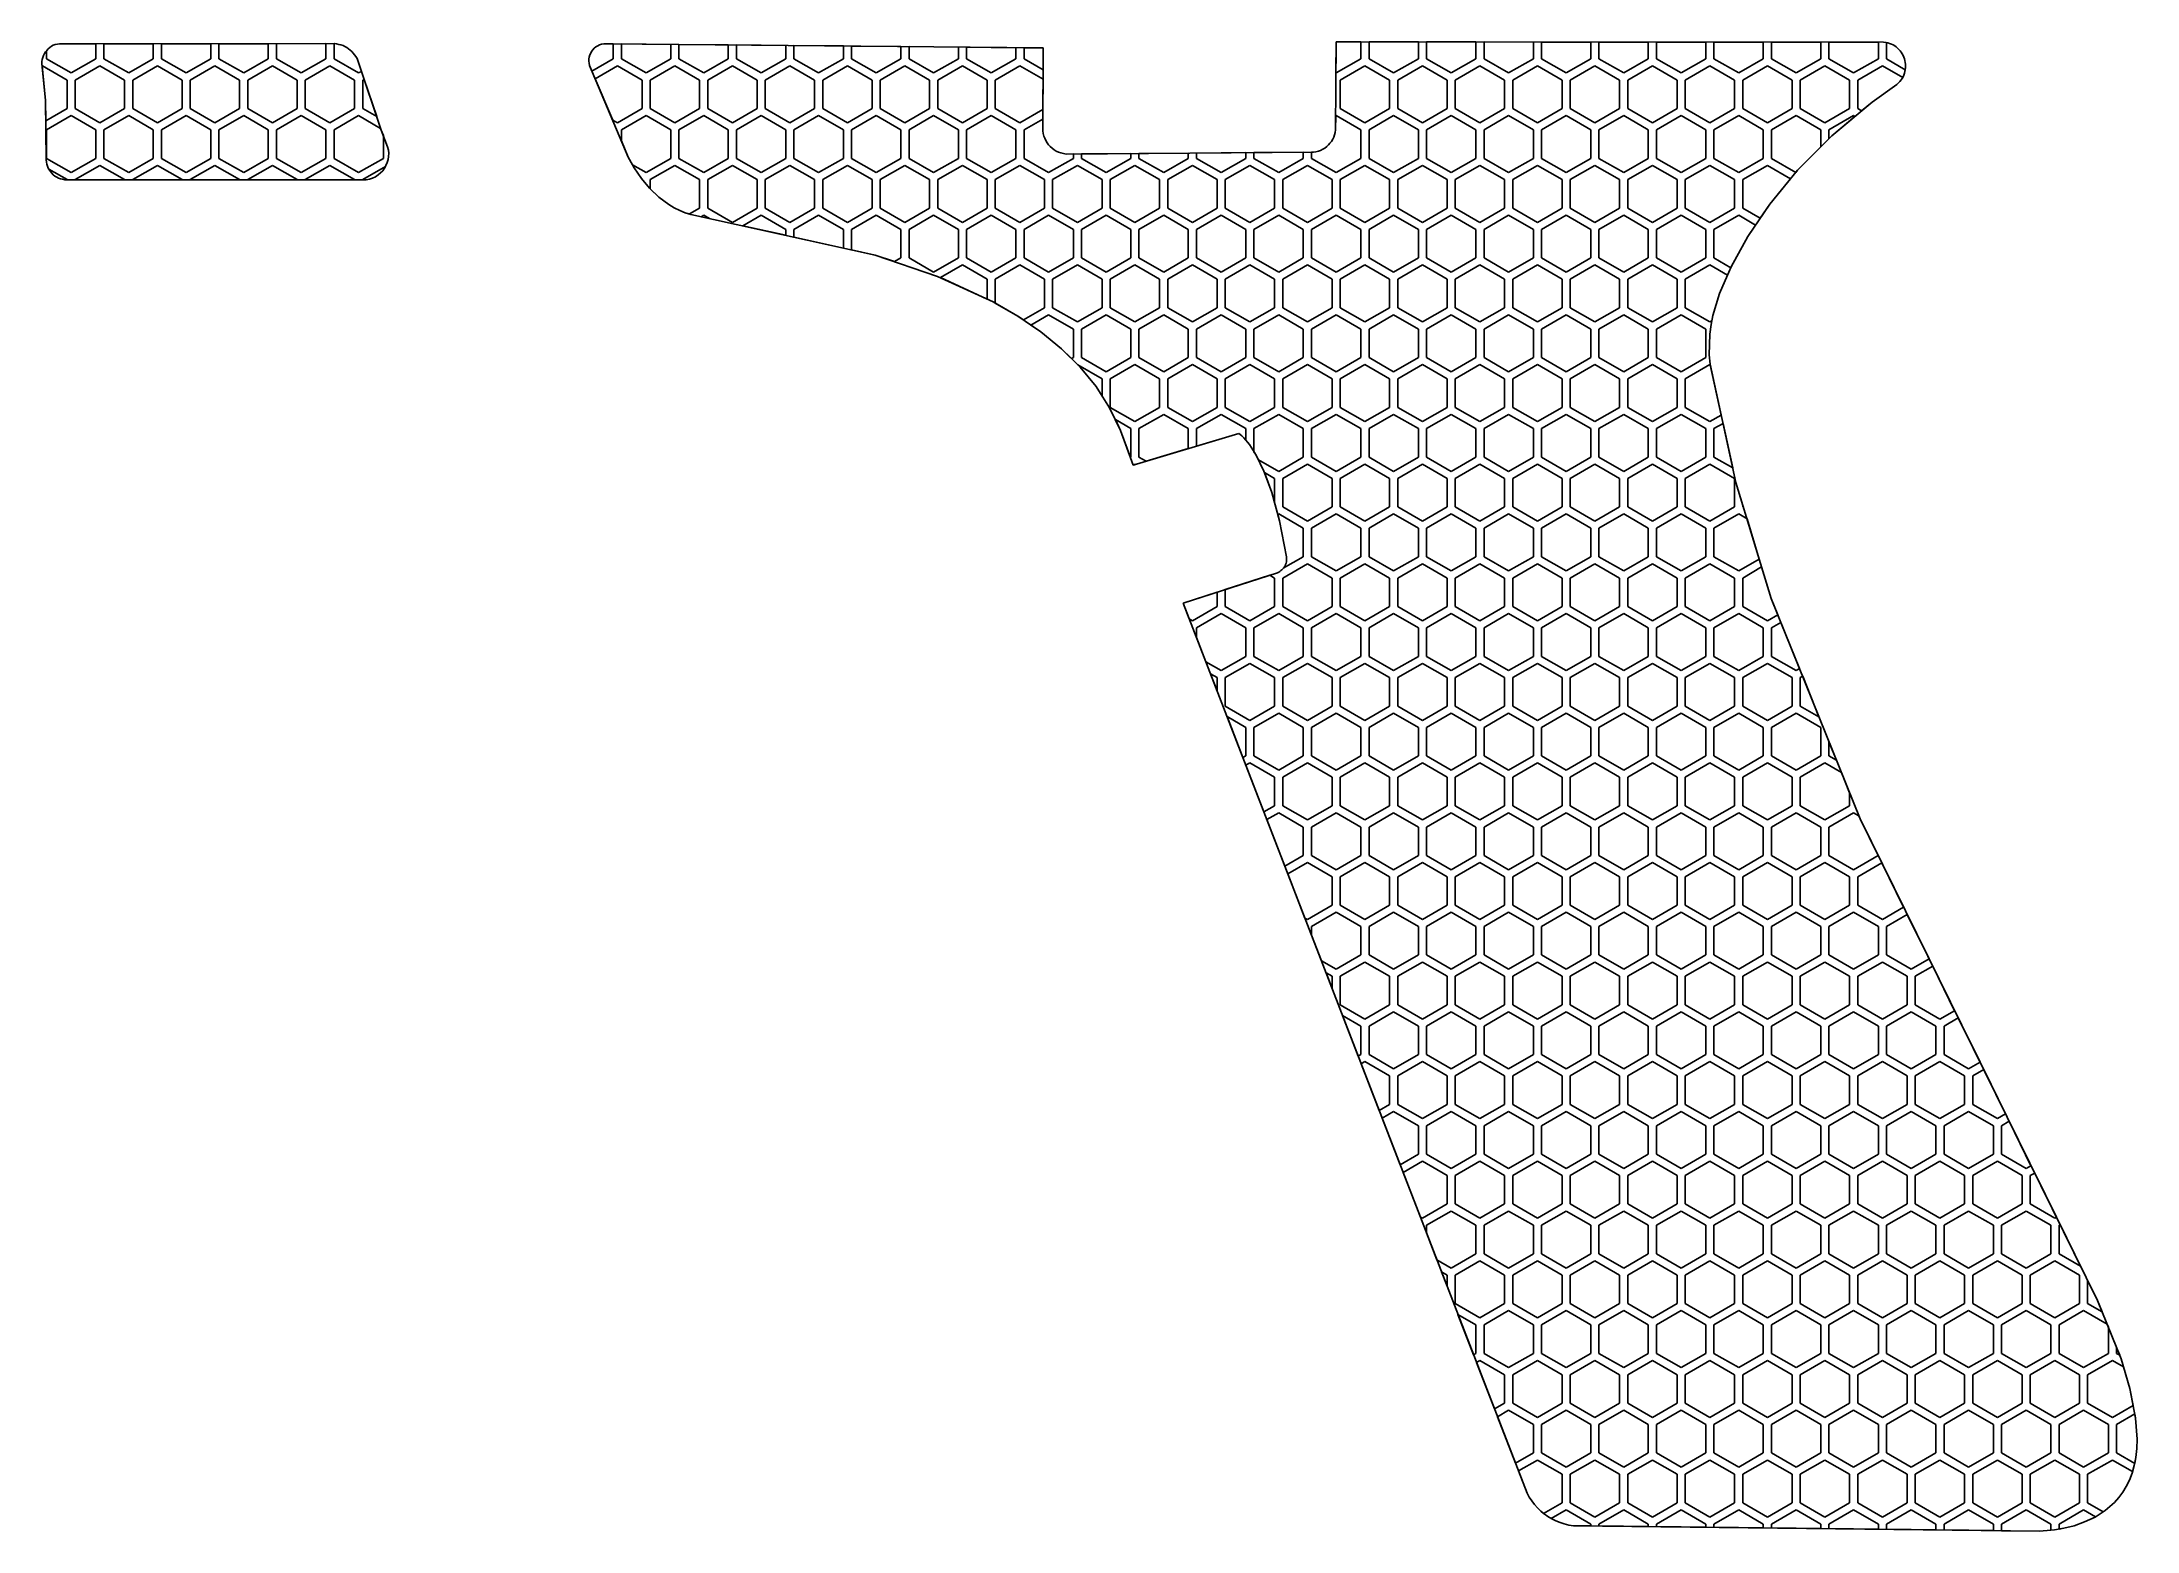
# Model space of a CAD drawing. Extents: x -38 to 90, y -93 to -2.
import ezdxf

# ---------------------------------------------------------------- set-up
doc = ezdxf.new("R2010")
doc.units = 0
doc.layers.get('0').update_dxf_attribs({"color": 5})

msp = doc.modelspace()

# ---------------------------------------------------------------- linework, layer by layer
for p, q in [((-38.16, -2.52), (-38.24, -2.61)), ((-38.18, -2.54), (-38.16, -2.52)), ((-38.18, -3.04), (-38.18, -2.54)), ((-38.16, -2.52), (-38.07, -2.42)), ((-38.07, -2.42), (-38.16, -2.52)), ((-38.07, -2.42), (-37.98, -2.34)), ((-37.98, -2.34), (-38.07, -2.42)), ((-37.98, -2.34), (-37.87, -2.27)), ((-37.87, -2.27), (-37.98, -2.34)), ((-37.87, -2.27), (-37.76, -2.21)), ((-37.76, -2.21), (-37.87, -2.27)), ((-37.76, -2.21), (-37.64, -2.16)), ((-37.64, -2.16), (-37.76, -2.21)), ((-37.64, -2.16), (-37.51, -2.13)), ((-37.51, -2.13), (-37.64, -2.16)), ((-37.51, -2.13), (-37.38, -2.11)), ((-37.38, -2.11), (-37.51, -2.13)), ((-20.49, -2.1), (-37.38, -2.11)), ((-37.38, -2.11), (-35.15, -2.11)), ((-35.15, -2.11), (-35.15, -3.04)), ((-34.65, -3.04), (-34.65, -2.11)), ((-34.65, -2.11), (-31.62, -2.11)), ((-31.62, -2.11), (-31.62, -3.04)), ((-31.12, -3.04), (-31.12, -2.11)), ((-31.12, -2.11), (-28.09, -2.11)), ((-28.09, -2.11), (-28.09, -3.04)), ((-27.59, -3.04), (-27.59, -2.11)), ((-27.59, -2.11), (-24.56, -2.11)), ((-24.56, -2.11), (-24.56, -3.04)), ((-24.06, -2.11), (-21.02, -2.1)), ((-24.06, -3.04), (-24.06, -2.11)), ((-21.02, -2.1), (-21.02, -3.04)), ((-20.52, -3.04), (-20.52, -2.1)), ((-20.52, -2.1), (-20.49, -2.1)), ((-20.49, -2.1), (-20.36, -2.12)), ((-20.36, -2.12), (-20.49, -2.1)), ((-20.36, -2.12), (-20.23, -2.15)), ((-20.23, -2.15), (-20.36, -2.12)), ((-20.23, -2.15), (-20.1, -2.18)), ((-20.1, -2.18), (-20.23, -2.15)), ((-20.1, -2.18), (-19.97, -2.23)), ((-19.97, -2.23), (-20.1, -2.18)), ((-19.97, -2.23), (-19.85, -2.28)), ((-19.85, -2.28), (-19.97, -2.23)), ((-19.85, -2.28), (-19.74, -2.35)), ((-19.74, -2.35), (-19.85, -2.28)), ((-19.74, -2.35), (-19.63, -2.42)), ((-19.63, -2.42), (-19.74, -2.35)), ((-19.63, -2.42), (-19.53, -2.5)), ((-19.53, -2.5), (-19.63, -2.42)), ((-19.53, -2.5), (-19.43, -2.59)), ((-19.43, -2.59), (-19.53, -2.5)), ((-4.7, -2.58), (-4.62, -2.48)), ((-4.62, -2.48), (-4.7, -2.58)), ((-4.62, -2.48), (-4.54, -2.39)), ((-4.54, -2.39), (-4.62, -2.48)), ((-4.54, -2.39), (-4.44, -2.31)), ((-4.44, -2.31), (-4.54, -2.39)), ((-4.44, -2.31), (-4.33, -2.24)), ((-4.33, -2.24), (-4.44, -2.31)), ((-4.33, -2.24), (-4.21, -2.18)), ((-4.21, -2.18), (-4.33, -2.24)), ((-4.21, -2.18), (-4.09, -2.14)), ((-4.09, -2.14), (-4.21, -2.18)), ((-4.09, -2.14), (-3.96, -2.12)), ((-3.96, -2.12), (-4.09, -2.14)), ((-3.96, -2.12), (-3.82, -2.11)), ((-3.82, -2.11), (-3.96, -2.12)), ((-3.82, -2.11), (-3.37, -2.11)), ((23.02, -2.37), (-3.82, -2.11)), ((-3.37, -2.11), (-3.37, -3.04)), ((-2.87, -3.04), (-2.87, -2.12)), ((-2.87, -2.12), (0.16, -2.15)), ((0.16, -2.15), (0.16, -3.04)), ((0.66, -3.04), (0.66, -2.15)), ((0.66, -2.15), (3.69, -2.18)), ((3.69, -2.18), (3.69, -3.04)), ((4.19, -3.04), (4.19, -2.19)), ((4.19, -2.19), (7.22, -2.22)), ((7.22, -2.22), (7.22, -3.04)), ((7.72, -3.04), (7.72, -2.22)), ((7.72, -2.22), (10.76, -2.25)), ((10.76, -2.25), (10.76, -3.04)), ((11.26, -3.04), (11.26, -2.26)), ((11.26, -2.26), (14.29, -2.29)), ((14.29, -2.29), (14.29, -3.04)), ((14.79, -3.04), (14.79, -2.29)), ((14.79, -2.29), (17.82, -2.32)), ((17.82, -2.32), (17.82, -3.04)), ((18.32, -3.04), (18.32, -2.33)), ((18.32, -2.33), (21.35, -2.36)), ((21.35, -2.36), (21.35, -3.04)), ((21.85, -3.04), (21.85, -2.36)), ((21.85, -2.36), (23.02, -2.37)), ((23, -7.47), (23.02, -2.37)), ((23.02, -2.37), (23.02, -3.71)), ((41.02, -2), (40.98, -7.41)), ((41.01, -3.91), (41.02, -2)), ((41.02, -2), (42.54, -2)), ((74.64, -2.02), (41.02, -2)), ((42.54, -2), (42.54, -3.04)), ((43.04, -3.04), (43.04, -2)), ((43.04, -2), (46.07, -2)), ((46.07, -2), (46.07, -3.04)), ((46.57, -3.04), (46.57, -2)), ((46.57, -2), (49.6, -2)), ((49.6, -2), (49.6, -3.04)), ((50.1, -3.04), (50.1, -2)), ((50.1, -2), (53.13, -2.01)), ((53.13, -2.01), (53.13, -3.04)), ((53.63, -3.04), (53.63, -2.01)), ((53.63, -2.01), (56.66, -2.01)), ((56.66, -2.01), (56.66, -3.04)), ((57.16, -3.04), (57.16, -2.01)), ((57.16, -2.01), (60.19, -2.01)), ((60.19, -2.01), (60.19, -3.04)), ((60.69, -3.04), (60.69, -2.01)), ((60.69, -2.01), (63.72, -2.01)), ((63.72, -2.01), (63.72, -3.04)), ((64.22, -3.04), (64.22, -2.01)), ((64.22, -2.01), (67.25, -2.01)), ((67.25, -2.01), (67.25, -3.04)), ((67.75, -3.04), (67.75, -2.01)), ((67.75, -2.01), (70.78, -2.02)), ((70.78, -2.02), (70.78, -3.04)), ((71.28, -3.04), (71.28, -2.02)), ((71.28, -2.02), (74.32, -2.02)), ((74.32, -2.02), (74.32, -3.04)), ((74.77, -2.03), (74.64, -2.02)), ((74.89, -2.06), (74.77, -2.03)), ((74.82, -3.04), (74.82, -2.04)), ((74.82, -2.04), (74.89, -2.06)), ((74.89, -2.06), (75.01, -2.09)), ((75.01, -2.09), (74.89, -2.06)), ((75.01, -2.09), (75.12, -2.13)), ((75.12, -2.13), (75.01, -2.09)), ((75.12, -2.13), (75.22, -2.19)), ((75.22, -2.19), (75.12, -2.13)), ((75.22, -2.19), (75.32, -2.25)), ((75.32, -2.25), (75.22, -2.19)), ((75.32, -2.25), (75.42, -2.31)), ((75.42, -2.31), (75.32, -2.25)), ((75.42, -2.31), (75.5, -2.39)), ((75.5, -2.39), (75.42, -2.31)), ((75.5, -2.39), (75.58, -2.47)), ((75.58, -2.47), (75.5, -2.39)), ((75.58, -2.47), (75.66, -2.55)), ((75.66, -2.55), (75.58, -2.47)), ((75.66, -2.55), (75.72, -2.64)), ((75.72, -2.64), (75.66, -2.55)), ((-38.44, -3.08), (-38.46, -3.21)), ((-38.46, -3.21), (-38.46, -3.34)), ((-38.46, -3.34), (-38.23, -5.6)), ((-38.45, -3.48), (-38.43, -3.47)), ((-38.23, -5.6), (-38.45, -3.48)), ((-38.41, -2.95), (-38.44, -3.08)), ((-38.43, -3.47), (-36.91, -4.35)), ((-38.36, -2.83), (-38.41, -2.95)), ((-38.31, -2.72), (-38.36, -2.83)), ((-38.24, -2.61), (-38.31, -2.72)), ((-36.66, -3.91), (-38.18, -3.04)), ((-35.15, -3.04), (-36.66, -3.91)), ((-34.9, -3.47), (-36.41, -4.35)), ((-33.38, -4.35), (-34.9, -3.47)), ((-33.13, -3.91), (-34.65, -3.04)), ((-31.62, -3.04), (-33.13, -3.91)), ((-31.37, -3.47), (-32.88, -4.35)), ((-29.85, -4.35), (-31.37, -3.47)), ((-29.6, -3.91), (-31.12, -3.04)), ((-28.09, -3.04), (-29.6, -3.91)), ((-27.84, -3.47), (-29.35, -4.35)), ((-26.32, -4.35), (-27.84, -3.47)), ((-26.07, -3.91), (-27.59, -3.04)), ((-24.56, -3.04), (-26.07, -3.91)), ((-24.31, -3.47), (-25.82, -4.35)), ((-22.79, -4.35), (-24.31, -3.47)), ((-22.54, -3.91), (-24.06, -3.04)), ((-21.02, -3.04), (-22.54, -3.91)), ((-20.77, -3.47), (-22.29, -4.35)), ((-19.26, -4.35), (-20.77, -3.47)), ((-19.01, -3.91), (-20.52, -3.04)), ((-19.43, -2.59), (-19.34, -2.69)), ((-19.34, -2.69), (-19.43, -2.59)), ((-19.34, -2.69), (-19.26, -2.79)), ((-19.26, -2.79), (-19.34, -2.69)), ((-19.26, -2.79), (-19.18, -2.9)), ((-19.18, -2.9), (-19.26, -2.79)), ((-19.18, -2.9), (-19.11, -3.02)), ((-19.11, -3.02), (-19.18, -2.9)), ((-19.11, -3.02), (-19.06, -3.14)), ((-19.06, -3.14), (-19.11, -3.02)), ((-19.06, -3.14), (-18.83, -3.81)), ((-17.62, -7.42), (-19.06, -3.14)), ((-18.83, -3.81), (-19.01, -3.91)), ((-4.87, -3.05), (-4.85, -2.93)), ((-4.85, -2.93), (-4.87, -3.05)), ((-4.87, -3.18), (-4.87, -3.05)), ((-4.87, -3.05), (-4.87, -3.18)), ((-4.86, -3.31), (-4.87, -3.18)), ((-4.87, -3.18), (-4.86, -3.31)), ((-4.84, -3.44), (-4.86, -3.31)), ((-4.86, -3.31), (-4.84, -3.44)), ((-4.85, -2.93), (-4.81, -2.8)), ((-4.81, -2.8), (-4.85, -2.93)), ((-4.69, -3.8), (-4.84, -3.44)), ((-4.84, -3.44), (-2.45, -9.07)), ((-4.81, -2.8), (-4.76, -2.69)), ((-4.76, -2.69), (-4.81, -2.8)), ((-4.76, -2.69), (-4.7, -2.58)), ((-4.7, -2.58), (-4.76, -2.69)), ((-3.37, -3.04), (-4.69, -3.8)), ((-4.49, -4.26), (-3.12, -3.47)), ((-3.12, -3.47), (-1.6, -4.35)), ((-1.35, -3.91), (-2.87, -3.04)), ((0.16, -3.04), (-1.35, -3.91)), ((0.41, -3.47), (-1.1, -4.35)), ((1.93, -4.35), (0.41, -3.47)), ((2.18, -3.91), (0.66, -3.04)), ((3.69, -3.04), (2.18, -3.91)), ((3.94, -3.47), (2.43, -4.35)), ((5.46, -4.35), (3.94, -3.47)), ((5.71, -3.91), (4.19, -3.04)), ((7.22, -3.04), (5.71, -3.91)), ((7.47, -3.47), (5.96, -4.35)), ((8.99, -4.35), (7.47, -3.47)), ((9.24, -3.91), (7.72, -3.04)), ((10.76, -3.04), (9.24, -3.91)), ((11.01, -3.47), (9.49, -4.35)), ((12.52, -4.35), (11.01, -3.47)), ((12.77, -3.91), (11.26, -3.04)), ((14.29, -3.04), (12.77, -3.91)), ((14.54, -3.47), (13.02, -4.35)), ((16.05, -4.35), (14.54, -3.47)), ((16.3, -3.91), (14.79, -3.04)), ((17.82, -3.04), (16.3, -3.91)), ((18.07, -3.47), (16.55, -4.35)), ((19.58, -4.35), (18.07, -3.47)), ((19.83, -3.91), (18.32, -3.04)), ((21.35, -3.04), (19.83, -3.91)), ((20.08, -4.35), (21.6, -3.47)), ((21.6, -3.47), (23.02, -4.29)), ((23.02, -3.71), (21.85, -3.04)), ((42.54, -3.04), (41.02, -3.91)), ((42.79, -3.47), (41.27, -4.35)), ((44.3, -4.35), (42.79, -3.47)), ((44.55, -3.91), (43.04, -3.04)), ((46.07, -3.04), (44.55, -3.91)), ((46.32, -3.47), (44.8, -4.35)), ((47.83, -4.35), (46.32, -3.47)), ((48.08, -3.91), (46.57, -3.04)), ((49.6, -3.04), (48.08, -3.91)), ((49.85, -3.47), (48.33, -4.35)), ((51.36, -4.35), (49.85, -3.47)), ((51.61, -3.91), (50.1, -3.04)), ((53.13, -3.04), (51.61, -3.91)), ((53.38, -3.47), (51.86, -4.35)), ((54.89, -4.35), (53.38, -3.47)), ((55.14, -3.91), (53.63, -3.04)), ((56.66, -3.04), (55.14, -3.91)), ((56.91, -3.47), (55.39, -4.35)), ((58.43, -4.35), (56.91, -3.47)), ((58.68, -3.91), (57.16, -3.04)), ((60.19, -3.04), (58.68, -3.91)), ((60.44, -3.47), (58.93, -4.35)), ((61.96, -4.35), (60.44, -3.47)), ((62.21, -3.91), (60.69, -3.04)), ((63.72, -3.04), (62.21, -3.91)), ((63.97, -3.47), (62.46, -4.35)), ((65.49, -4.35), (63.97, -3.47)), ((65.74, -3.91), (64.22, -3.04)), ((67.25, -3.04), (65.74, -3.91)), ((67.5, -3.47), (65.99, -4.35)), ((69.02, -4.35), (67.5, -3.47)), ((69.27, -3.91), (67.75, -3.04)), ((70.78, -3.04), (69.27, -3.91)), ((71.03, -3.47), (69.52, -4.35)), ((72.55, -4.35), (71.03, -3.47)), ((72.8, -3.91), (71.28, -3.04)), ((74.32, -3.04), (72.8, -3.91)), ((73.05, -4.35), (74.57, -3.47)), ((74.57, -3.47), (75.81, -4.19)), ((75.97, -3.71), (74.82, -3.04)), ((75.72, -2.64), (75.78, -2.74)), ((75.78, -2.74), (75.72, -2.64)), ((75.78, -2.74), (75.83, -2.84)), ((75.83, -2.84), (75.78, -2.74)), ((75.83, -2.84), (75.88, -2.94)), ((75.88, -2.94), (75.83, -2.84)), ((75.88, -2.94), (75.92, -3.04)), ((75.92, -3.04), (75.88, -2.94)), ((75.92, -3.04), (75.95, -3.15)), ((75.95, -3.15), (75.92, -3.04)), ((75.92, -3.93), (75.95, -3.82)), ((75.95, -3.15), (75.97, -3.26)), ((75.97, -3.26), (75.95, -3.15)), ((75.95, -3.82), (75.97, -3.71)), ((75.97, -3.26), (75.98, -3.37)), ((75.98, -3.37), (75.97, -3.26)), ((75.98, -3.6), (75.97, -3.71)), ((75.97, -3.71), (75.98, -3.6)), ((75.98, -3.37), (75.99, -3.48)), ((75.99, -3.48), (75.98, -3.37)), ((75.99, -3.48), (75.98, -3.6)), ((75.98, -3.6), (75.99, -3.48)), ((-36.91, -4.35), (-36.91, -6.1)), ((-36.41, -4.35), (-36.41, -6.1)), ((-33.38, -6.1), (-33.38, -4.35)), ((-32.88, -4.35), (-32.88, -6.1)), ((-29.85, -6.1), (-29.85, -4.35)), ((-29.35, -4.35), (-29.35, -6.1)), ((-26.32, -6.1), (-26.32, -4.35)), ((-25.82, -4.35), (-25.82, -6.1)), ((-22.79, -6.1), (-22.79, -4.35)), ((-22.29, -4.35), (-22.29, -6.1)), ((-19.26, -6.1), (-19.26, -4.35)), ((-18.76, -4.35), (-18.67, -4.3)), ((-18.76, -6.1), (-18.76, -4.35)), ((-18.67, -4.3), (-17.9, -6.59)), ((-3.41, -6.8), (-4.49, -4.26)), ((-1.6, -4.35), (-1.6, -6.1)), ((-1.1, -4.35), (-1.1, -6.1)), ((1.93, -6.1), (1.93, -4.35)), ((2.43, -4.35), (2.43, -6.1)), ((5.46, -6.1), (5.46, -4.35)), ((5.96, -4.35), (5.96, -6.1)), ((8.99, -6.1), (8.99, -4.35)), ((9.49, -4.35), (9.49, -6.1)), ((12.52, -6.1), (12.52, -4.35)), ((13.02, -4.35), (13.02, -6.1)), ((16.05, -6.1), (16.05, -4.35)), ((16.55, -4.35), (16.55, -6.1)), ((19.58, -6.1), (19.58, -4.35)), ((20.08, -6.1), (20.08, -4.35)), ((23.02, -4.29), (23.01, -6.16)), ((41.02, -3.91), (41.01, -3.91)), ((41.27, -4.35), (41.27, -6.1)), ((44.3, -6.1), (44.3, -4.35)), ((44.8, -4.35), (44.8, -6.1)), ((47.83, -6.1), (47.83, -4.35)), ((48.33, -4.35), (48.33, -6.1)), ((51.36, -6.1), (51.36, -4.35)), ((51.86, -4.35), (51.86, -6.1)), ((54.89, -6.1), (54.89, -4.35)), ((55.39, -4.35), (55.39, -6.1)), ((58.43, -6.1), (58.43, -4.35)), ((58.93, -4.35), (58.93, -6.1)), ((61.96, -6.1), (61.96, -4.35)), ((62.46, -4.35), (62.46, -6.1)), ((65.49, -6.1), (65.49, -4.35)), ((65.99, -4.35), (65.99, -6.1)), ((69.02, -6.1), (69.02, -4.35)), ((69.52, -4.35), (69.52, -6.1)), ((72.55, -6.1), (72.55, -4.35)), ((73.05, -6.1), (73.05, -4.35)), ((75.45, -4.61), (73.94, -5.7)), ((73.94, -5.7), (75.45, -4.61)), ((75.54, -4.53), (75.45, -4.61)), ((75.45, -4.61), (75.54, -4.53)), ((75.63, -4.44), (75.54, -4.53)), ((75.54, -4.53), (75.63, -4.44)), ((75.71, -4.34), (75.63, -4.44)), ((75.63, -4.44), (75.71, -4.34)), ((75.77, -4.24), (75.71, -4.34)), ((75.71, -4.34), (75.77, -4.24)), ((75.77, -4.24), (75.83, -4.14)), ((75.81, -4.19), (75.77, -4.24)), ((75.83, -4.14), (75.88, -4.04)), ((75.88, -4.04), (75.92, -3.93)), ((-38.22, -6.85), (-38.23, -5.6)), ((-38.23, -5.6), (-38.19, -9.25)), ((-36.91, -6.1), (-38.22, -6.85)), ((-36.41, -6.1), (-34.9, -6.97)), ((-34.9, -6.97), (-33.38, -6.1)), ((-32.88, -6.1), (-31.37, -6.97)), ((-31.37, -6.97), (-29.85, -6.1)), ((-29.35, -6.1), (-27.84, -6.97)), ((-27.84, -6.97), (-26.32, -6.1)), ((-25.82, -6.1), (-24.31, -6.97)), ((-24.31, -6.97), (-22.79, -6.1)), ((-22.29, -6.1), (-20.77, -6.97)), ((-20.77, -6.97), (-19.26, -6.1)), ((-17.9, -6.59), (-18.76, -6.1)), ((-1.6, -6.1), (-3.12, -6.97)), ((-1.1, -6.1), (0.41, -6.97)), ((0.41, -6.97), (1.93, -6.1)), ((2.43, -6.1), (3.94, -6.97)), ((3.94, -6.97), (5.46, -6.1)), ((5.96, -6.1), (7.47, -6.97)), ((7.47, -6.97), (8.99, -6.1)), ((9.49, -6.1), (11.01, -6.97)), ((11.01, -6.97), (12.52, -6.1)), ((13.02, -6.1), (14.54, -6.97)), ((14.54, -6.97), (16.05, -6.1)), ((16.55, -6.1), (18.07, -6.97)), ((18.07, -6.97), (19.58, -6.1)), ((21.6, -6.97), (20.08, -6.1)), ((23.01, -6.16), (21.6, -6.97)), ((41.27, -6.1), (42.79, -6.97)), ((42.79, -6.97), (44.3, -6.1)), ((44.8, -6.1), (46.32, -6.97)), ((46.32, -6.97), (47.83, -6.1)), ((48.33, -6.1), (49.85, -6.97)), ((49.85, -6.97), (51.36, -6.1)), ((51.86, -6.1), (53.38, -6.97)), ((53.38, -6.97), (54.89, -6.1)), ((55.39, -6.1), (56.91, -6.97)), ((56.91, -6.97), (58.43, -6.1)), ((58.93, -6.1), (60.44, -6.97)), ((60.44, -6.97), (61.96, -6.1)), ((62.46, -6.1), (63.97, -6.97)), ((63.97, -6.97), (65.49, -6.1)), ((65.99, -6.1), (67.5, -6.97)), ((67.5, -6.97), (69.02, -6.1)), ((69.52, -6.1), (71.03, -6.97)), ((71.03, -6.97), (72.55, -6.1)), ((71.45, -7.77), (73.94, -5.7)), ((73.29, -6.24), (73.05, -6.1)), ((73.94, -5.7), (73.29, -6.24)), ((-36.66, -6.53), (-38.18, -7.41)), ((-38.18, -7.41), (-38.18, -9.16)), ((-35.15, -7.41), (-36.66, -6.53)), ((-35.15, -9.16), (-35.15, -7.41)), ((-33.13, -6.53), (-34.65, -7.41)), ((-34.65, -7.41), (-34.65, -9.16)), ((-31.62, -7.41), (-33.13, -6.53)), ((-31.62, -9.16), (-31.62, -7.41)), ((-29.6, -6.53), (-31.12, -7.41)), ((-31.12, -7.41), (-31.12, -9.16)), ((-28.09, -7.41), (-29.6, -6.53)), ((-28.09, -9.16), (-28.09, -7.41)), ((-26.07, -6.53), (-27.59, -7.41)), ((-27.59, -7.41), (-27.59, -9.16)), ((-24.56, -7.41), (-26.07, -6.53)), ((-24.56, -9.16), (-24.56, -7.41)), ((-22.54, -6.53), (-24.06, -7.41)), ((-24.06, -7.41), (-24.06, -9.16)), ((-21.02, -7.41), (-22.54, -6.53)), ((-21.02, -9.16), (-21.02, -7.41)), ((-20.52, -7.41), (-19.01, -6.53)), ((-20.52, -9.16), (-20.52, -7.41)), ((-19.01, -6.53), (-17.66, -7.31)), ((-17.66, -7.31), (-17.62, -7.42)), ((-17.62, -7.42), (-17.49, -7.75)), ((-17.23, -8.44), (-17.62, -7.42)), ((-3.12, -6.97), (-3.41, -6.8)), ((-2.87, -7.41), (-1.35, -6.53)), ((-2.87, -8.08), (-2.87, -7.41)), ((-1.35, -6.53), (0.16, -7.41)), ((0.16, -7.41), (0.16, -9.16)), ((2.18, -6.53), (0.66, -7.41)), ((0.66, -7.41), (0.66, -9.16)), ((3.69, -7.41), (2.18, -6.53)), ((3.69, -9.16), (3.69, -7.41)), ((5.71, -6.53), (4.19, -7.41)), ((4.19, -7.41), (4.19, -9.16)), ((7.22, -7.41), (5.71, -6.53)), ((7.22, -9.16), (7.22, -7.41)), ((9.24, -6.53), (7.72, -7.41)), ((7.72, -7.41), (7.72, -9.16)), ((10.76, -7.41), (9.24, -6.53)), ((10.76, -9.16), (10.76, -7.41)), ((12.77, -6.53), (11.26, -7.41)), ((11.26, -7.41), (11.26, -9.16)), ((14.29, -7.41), (12.77, -6.53)), ((14.29, -9.16), (14.29, -7.41)), ((16.3, -6.53), (14.79, -7.41)), ((14.79, -7.41), (14.79, -9.16)), ((17.82, -7.41), (16.3, -6.53)), ((17.82, -9.16), (17.82, -7.41)), ((19.83, -6.53), (18.32, -7.41)), ((18.32, -7.41), (18.32, -9.16)), ((21.35, -7.41), (19.83, -6.53)), ((21.35, -9.16), (21.35, -7.41)), ((21.85, -7.41), (23.01, -6.74)), ((21.85, -9.16), (21.85, -7.41)), ((23.01, -6.74), (23, -7.47)), ((23, -7.47), (23.03, -7.62)), ((23.03, -7.62), (23, -7.47)), ((23.03, -7.62), (23.07, -7.78)), ((23.07, -7.78), (23.03, -7.62)), ((40.87, -7.85), (40.92, -7.71)), ((40.92, -7.71), (40.87, -7.85)), ((40.92, -7.71), (40.96, -7.56)), ((40.96, -7.56), (40.92, -7.71)), ((40.96, -7.56), (40.98, -7.41)), ((40.98, -7.41), (40.96, -7.56)), ((40.98, -7.41), (40.99, -6.55)), ((40.99, -6.55), (41.02, -6.53)), ((41.02, -6.53), (42.54, -7.41)), ((42.54, -7.41), (42.54, -9.16)), ((44.55, -6.53), (43.04, -7.41)), ((43.04, -7.41), (43.04, -9.16)), ((46.07, -7.41), (44.55, -6.53)), ((46.07, -9.16), (46.07, -7.41)), ((48.08, -6.53), (46.57, -7.41)), ((46.57, -7.41), (46.57, -9.16)), ((49.6, -7.41), (48.08, -6.53)), ((49.6, -9.16), (49.6, -7.41)), ((51.61, -6.53), (50.1, -7.41)), ((50.1, -7.41), (50.1, -9.16)), ((53.13, -7.41), (51.61, -6.53)), ((53.13, -9.16), (53.13, -7.41)), ((55.14, -6.53), (53.63, -7.41)), ((53.63, -7.41), (53.63, -9.16)), ((56.66, -7.41), (55.14, -6.53)), ((56.66, -9.16), (56.66, -7.41)), ((58.68, -6.53), (57.16, -7.41)), ((57.16, -7.41), (57.16, -9.16)), ((60.19, -7.41), (58.68, -6.53)), ((60.19, -9.16), (60.19, -7.41)), ((62.21, -6.53), (60.69, -7.41)), ((60.69, -7.41), (60.69, -9.16)), ((63.72, -7.41), (62.21, -6.53)), ((63.72, -9.16), (63.72, -7.41)), ((65.74, -6.53), (64.22, -7.41)), ((64.22, -7.41), (64.22, -9.16)), ((67.25, -7.41), (65.74, -6.53)), ((67.25, -9.16), (67.25, -7.41)), ((67.75, -7.41), (69.27, -6.53)), ((67.75, -9.16), (67.75, -7.41)), ((69.27, -6.53), (70.78, -7.41)), ((70.78, -7.41), (70.78, -8.44)), ((71.28, -7.41), (72.8, -6.53)), ((71.28, -7.93), (71.28, -7.41)), ((72.88, -6.58), (71.45, -7.77)), ((72.8, -6.53), (72.88, -6.58)), ((-17.49, -7.75), (-17.49, -9.16)), ((-17.18, -8.64), (-17.23, -8.44)), ((-17.16, -8.84), (-17.18, -8.64)), ((-17.17, -9.03), (-17.16, -8.84)), ((-2.45, -9.07), (-2.87, -8.08)), ((23.07, -7.78), (23.12, -7.92)), ((23.12, -7.92), (23.07, -7.78)), ((23.12, -7.92), (23.19, -8.06)), ((23.19, -8.06), (23.12, -7.92)), ((23.19, -8.06), (23.27, -8.2)), ((23.27, -8.2), (23.19, -8.06)), ((23.27, -8.2), (23.36, -8.32)), ((23.36, -8.32), (23.27, -8.2)), ((23.36, -8.32), (23.46, -8.43)), ((23.46, -8.43), (23.36, -8.32)), ((23.46, -8.43), (23.58, -8.53)), ((23.58, -8.53), (23.46, -8.43)), ((23.58, -8.53), (23.7, -8.63)), ((23.7, -8.63), (23.58, -8.53)), ((23.7, -8.63), (23.83, -8.71)), ((23.83, -8.71), (23.7, -8.63)), ((23.83, -8.71), (23.97, -8.77)), ((23.97, -8.77), (23.83, -8.71)), ((23.97, -8.77), (24.12, -8.82)), ((24.12, -8.82), (23.97, -8.77)), ((24.12, -8.82), (24.27, -8.86)), ((24.27, -8.86), (24.12, -8.82)), ((24.27, -8.86), (24.43, -8.89)), ((24.43, -8.89), (24.27, -8.86)), ((39.63, -8.77), (24.43, -8.89)), ((24.43, -8.89), (24.88, -8.88)), ((24.88, -8.88), (24.88, -9.16)), ((25.38, -8.88), (28.41, -8.86)), ((25.38, -9.16), (25.38, -8.88)), ((28.41, -8.86), (28.41, -9.16)), ((28.91, -8.85), (31.94, -8.83)), ((28.91, -9.16), (28.91, -8.85)), ((31.94, -8.83), (31.94, -9.16)), ((32.44, -8.83), (35.47, -8.8)), ((32.44, -9.16), (32.44, -8.83)), ((35.47, -8.8), (35.47, -9.16)), ((35.97, -8.8), (39, -8.78)), ((35.97, -9.16), (35.97, -8.8)), ((39, -8.78), (39, -9.16)), ((39.5, -9.16), (39.5, -8.77)), ((39.5, -8.77), (39.63, -8.77)), ((39.63, -8.77), (39.78, -8.75)), ((39.78, -8.75), (39.63, -8.77)), ((39.78, -8.75), (39.93, -8.71)), ((39.93, -8.71), (39.78, -8.75)), ((39.93, -8.71), (40.06, -8.66)), ((40.06, -8.66), (39.93, -8.71)), ((40.06, -8.66), (40.2, -8.59)), ((40.2, -8.59), (40.06, -8.66)), ((40.2, -8.59), (40.32, -8.52)), ((40.32, -8.52), (40.2, -8.59)), ((40.32, -8.52), (40.44, -8.43)), ((40.44, -8.43), (40.32, -8.52)), ((40.44, -8.43), (40.55, -8.33)), ((40.55, -8.33), (40.44, -8.43)), ((40.55, -8.33), (40.64, -8.22)), ((40.64, -8.22), (40.55, -8.33)), ((40.64, -8.22), (40.73, -8.11)), ((40.73, -8.11), (40.64, -8.22)), ((40.73, -8.11), (40.81, -7.98)), ((40.81, -7.98), (40.73, -8.11)), ((40.81, -7.98), (40.87, -7.85)), ((40.87, -7.85), (40.81, -7.98)), ((69.36, -9.88), (71.45, -7.77)), ((70.78, -8.44), (69.36, -9.88)), ((71.45, -7.77), (71.28, -7.93)), ((-38.19, -9.25), (-38.18, -9.38)), ((-38.18, -9.16), (-36.66, -10.03)), ((-38.18, -9.38), (-38.15, -9.51)), ((-38.15, -9.51), (-38.12, -9.64)), ((-38.12, -9.64), (-38.07, -9.75)), ((-38.07, -9.75), (-38, -9.87)), ((-38, -9.87), (-38.03, -9.82)), ((-38.03, -9.82), (-36.91, -10.46)), ((-37.93, -9.97), (-38, -9.87)), ((-38, -9.87), (-37.93, -9.97)), ((-37.85, -10.07), (-37.93, -9.97)), ((-37.93, -9.97), (-37.85, -10.07)), ((-37.76, -10.16), (-37.85, -10.07)), ((-37.85, -10.07), (-37.76, -10.16)), ((-37.66, -10.24), (-37.76, -10.16)), ((-37.76, -10.16), (-37.66, -10.24)), ((-37.55, -10.31), (-37.66, -10.24)), ((-37.66, -10.24), (-37.55, -10.31)), ((-36.66, -10.03), (-35.15, -9.16)), ((-36.41, -10.46), (-34.9, -9.59)), ((-34.9, -9.59), (-33.38, -10.46)), ((-34.65, -9.16), (-33.13, -10.03)), ((-33.13, -10.03), (-31.62, -9.16)), ((-32.88, -10.46), (-31.37, -9.59)), ((-31.37, -9.59), (-29.85, -10.46)), ((-31.12, -9.16), (-29.6, -10.03)), ((-29.6, -10.03), (-28.09, -9.16)), ((-29.35, -10.46), (-27.84, -9.59)), ((-27.84, -9.59), (-26.32, -10.46)), ((-27.59, -9.16), (-26.07, -10.03)), ((-26.07, -10.03), (-24.56, -9.16)), ((-25.82, -10.46), (-24.31, -9.59)), ((-24.31, -9.59), (-22.79, -10.46)), ((-24.06, -9.16), (-22.54, -10.03)), ((-22.54, -10.03), (-21.02, -9.16)), ((-22.29, -10.46), (-20.77, -9.59)), ((-20.77, -9.59), (-19.26, -10.46)), ((-19.01, -10.03), (-20.52, -9.16)), ((-17.49, -9.16), (-19.01, -10.03)), ((-18.76, -10.46), (-17.37, -9.66)), ((-17.98, -10.28), (-18.15, -10.36)), ((-18.15, -10.36), (-17.98, -10.28)), ((-17.81, -10.17), (-17.98, -10.28)), ((-17.98, -10.28), (-17.81, -10.17)), ((-17.67, -10.05), (-17.81, -10.17)), ((-17.81, -10.17), (-17.67, -10.05)), ((-17.53, -9.91), (-17.67, -10.05)), ((-17.67, -10.05), (-17.53, -9.91)), ((-17.42, -9.76), (-17.53, -9.91)), ((-17.53, -9.91), (-17.42, -9.76)), ((-17.42, -9.76), (-17.33, -9.59)), ((-17.37, -9.66), (-17.42, -9.76)), ((-17.33, -9.59), (-17.25, -9.41)), ((-17.25, -9.41), (-17.2, -9.23)), ((-17.2, -9.23), (-17.17, -9.03)), ((-2.19, -9.55), (-2.45, -9.07)), ((-2.45, -9.07), (-2.08, -9.74)), ((-1.35, -10.03), (-2.19, -9.55)), ((-2.08, -9.74), (-1.64, -10.39)), ((0.16, -9.16), (-1.35, -10.03)), ((-1.1, -10.46), (0.41, -9.59)), ((0.41, -9.59), (1.93, -10.46)), ((0.66, -9.16), (2.18, -10.03)), ((2.18, -10.03), (3.69, -9.16)), ((3.94, -9.59), (2.43, -10.46)), ((5.46, -10.46), (3.94, -9.59)), ((4.19, -9.16), (5.71, -10.03)), ((5.71, -10.03), (7.22, -9.16)), ((7.47, -9.59), (5.96, -10.46)), ((8.99, -10.46), (7.47, -9.59)), ((7.72, -9.16), (9.24, -10.03)), ((9.24, -10.03), (10.76, -9.16)), ((11.01, -9.59), (9.49, -10.46)), ((12.52, -10.46), (11.01, -9.59)), ((11.26, -9.16), (12.77, -10.03)), ((12.77, -10.03), (14.29, -9.16)), ((14.54, -9.59), (13.02, -10.46)), ((16.05, -10.46), (14.54, -9.59)), ((14.79, -9.16), (16.3, -10.03)), ((16.3, -10.03), (17.82, -9.16)), ((18.07, -9.59), (16.55, -10.46)), ((19.58, -10.46), (18.07, -9.59)), ((18.32, -9.16), (19.83, -10.03)), ((19.83, -10.03), (21.35, -9.16)), ((21.6, -9.59), (20.08, -10.46)), ((23.11, -10.46), (21.6, -9.59)), ((23.36, -10.03), (21.85, -9.16)), ((24.88, -9.16), (23.36, -10.03)), ((25.13, -9.59), (23.61, -10.46)), ((26.65, -10.46), (25.13, -9.59)), ((26.9, -10.03), (25.38, -9.16)), ((28.41, -9.16), (26.9, -10.03)), ((28.66, -9.59), (27.15, -10.46)), ((30.18, -10.46), (28.66, -9.59)), ((30.43, -10.03), (28.91, -9.16)), ((31.94, -9.16), (30.43, -10.03)), ((32.19, -9.59), (30.68, -10.46)), ((33.71, -10.46), (32.19, -9.59)), ((33.96, -10.03), (32.44, -9.16)), ((35.47, -9.16), (33.96, -10.03)), ((35.72, -9.59), (34.21, -10.46)), ((37.24, -10.46), (35.72, -9.59)), ((37.49, -10.03), (35.97, -9.16)), ((39, -9.16), (37.49, -10.03)), ((39.25, -9.59), (37.74, -10.46)), ((40.77, -10.46), (39.25, -9.59)), ((41.02, -10.03), (39.5, -9.16)), ((42.54, -9.16), (41.02, -10.03)), ((42.79, -9.59), (41.27, -10.46)), ((44.3, -10.46), (42.79, -9.59)), ((43.04, -9.16), (44.55, -10.03)), ((44.55, -10.03), (46.07, -9.16)), ((46.32, -9.59), (44.8, -10.46)), ((47.83, -10.46), (46.32, -9.59)), ((46.57, -9.16), (48.08, -10.03)), ((48.08, -10.03), (49.6, -9.16)), ((49.85, -9.59), (48.33, -10.46)), ((51.36, -10.46), (49.85, -9.59)), ((50.1, -9.16), (51.61, -10.03)), ((51.61, -10.03), (53.13, -9.16)), ((53.38, -9.59), (51.86, -10.46)), ((54.89, -10.46), (53.38, -9.59)), ((53.63, -9.16), (55.14, -10.03)), ((55.14, -10.03), (56.66, -9.16)), ((56.91, -9.59), (55.39, -10.46)), ((58.43, -10.46), (56.91, -9.59)), ((57.16, -9.16), (58.68, -10.03)), ((58.68, -10.03), (60.19, -9.16)), ((60.44, -9.59), (58.93, -10.46)), ((61.96, -10.46), (60.44, -9.59)), ((60.69, -9.16), (62.21, -10.03)), ((62.21, -10.03), (63.72, -9.16)), ((63.97, -9.59), (62.46, -10.46)), ((65.49, -10.46), (63.97, -9.59)), ((64.22, -9.16), (65.74, -10.03)), ((65.74, -10.03), (67.25, -9.16)), ((65.99, -10.46), (67.5, -9.59)), ((67.5, -9.59), (68.92, -10.41)), ((67.65, -11.96), (69.36, -9.88)), ((69.25, -10.02), (67.75, -9.16)), ((69.36, -9.88), (69.25, -10.02)), ((-37.44, -10.36), (-37.55, -10.31)), ((-37.55, -10.31), (-37.44, -10.36)), ((-37.32, -10.41), (-37.44, -10.36)), ((-37.44, -10.36), (-37.32, -10.41)), ((-37.19, -10.44), (-37.32, -10.41)), ((-37.32, -10.41), (-37.19, -10.44)), ((-37.06, -10.47), (-37.19, -10.44)), ((-37.19, -10.44), (-37.06, -10.47)), ((-36.91, -10.47), (-37.06, -10.47)), ((-37.06, -10.47), (-18.55, -10.47)), ((-36.91, -10.46), (-36.91, -10.47)), ((-36.41, -10.47), (-36.41, -10.46)), ((-33.38, -10.47), (-36.41, -10.47)), ((-33.38, -10.46), (-33.38, -10.47)), ((-32.88, -10.47), (-32.88, -10.46)), ((-29.85, -10.47), (-32.88, -10.47)), ((-29.85, -10.46), (-29.85, -10.47)), ((-29.35, -10.47), (-29.35, -10.46)), ((-26.32, -10.47), (-29.35, -10.47)), ((-26.32, -10.46), (-26.32, -10.47)), ((-25.82, -10.47), (-25.82, -10.46)), ((-22.79, -10.47), (-25.82, -10.47)), ((-22.79, -10.46), (-22.79, -10.47)), ((-22.29, -10.47), (-22.29, -10.46)), ((-19.26, -10.47), (-22.29, -10.47)), ((-19.26, -10.46), (-19.26, -10.47)), ((-18.76, -10.47), (-18.76, -10.46)), ((-18.55, -10.47), (-18.76, -10.47)), ((-18.34, -10.43), (-18.55, -10.47)), ((-18.55, -10.47), (-18.34, -10.43)), ((-18.15, -10.36), (-18.34, -10.43)), ((-18.34, -10.43), (-18.15, -10.36)), ((-1.64, -10.39), (-1.14, -10.99)), ((-1.14, -10.99), (-0.57, -11.53)), ((-1.1, -11.02), (-1.1, -10.46)), ((-0.57, -11.53), (-1.1, -11.02)), ((0.04, -11.99), (-0.57, -11.53)), ((-0.57, -11.53), (0.04, -11.99)), ((1.93, -10.46), (1.93, -12.21)), ((2.43, -10.46), (2.43, -12.21)), ((5.46, -12.21), (5.46, -10.46)), ((5.96, -10.46), (5.96, -12.21)), ((8.99, -12.21), (8.99, -10.46)), ((9.49, -10.46), (9.49, -12.21)), ((12.52, -12.21), (12.52, -10.46)), ((13.02, -10.46), (13.02, -12.21)), ((16.05, -12.21), (16.05, -10.46)), ((16.55, -10.46), (16.55, -12.21)), ((19.58, -12.21), (19.58, -10.46)), ((20.08, -10.46), (20.08, -12.21)), ((23.11, -12.21), (23.11, -10.46)), ((23.61, -10.46), (23.61, -12.21)), ((26.65, -12.21), (26.65, -10.46)), ((27.15, -10.46), (27.15, -12.21)), ((30.18, -12.21), (30.18, -10.46)), ((30.68, -10.46), (30.68, -12.21)), ((33.71, -12.21), (33.71, -10.46)), ((34.21, -10.46), (34.21, -12.21)), ((37.24, -12.21), (37.24, -10.46)), ((37.74, -10.46), (37.74, -12.21)), ((40.77, -12.21), (40.77, -10.46)), ((41.27, -10.46), (41.27, -12.21)), ((44.3, -12.21), (44.3, -10.46)), ((44.8, -10.46), (44.8, -12.21)), ((47.83, -12.21), (47.83, -10.46)), ((48.33, -10.46), (48.33, -12.21)), ((51.36, -12.21), (51.36, -10.46)), ((51.86, -10.46), (51.86, -12.21)), ((54.89, -12.21), (54.89, -10.46)), ((55.39, -10.46), (55.39, -12.21)), ((58.43, -12.21), (58.43, -10.46)), ((58.93, -10.46), (58.93, -12.21)), ((61.96, -12.21), (61.96, -10.46)), ((62.46, -10.46), (62.46, -12.21)), ((65.49, -12.21), (65.49, -10.46)), ((65.99, -12.21), (65.99, -10.46)), ((68.92, -10.41), (67.65, -11.96)), ((0.37, -12.19), (0.04, -11.99)), ((0.04, -11.99), (0.37, -12.19)), ((0.71, -12.35), (0.37, -12.19)), ((0.37, -12.19), (0.71, -12.35)), ((1.05, -12.49), (0.71, -12.35)), ((0.71, -12.35), (1.05, -12.49)), ((1.3, -12.57), (1.05, -12.49)), ((1.05, -12.49), (1.4, -12.6)), ((1.93, -12.21), (1.3, -12.57)), ((1.4, -12.6), (12.72, -15.09)), ((2.02, -12.74), (2.18, -12.65)), ((2.53, -12.85), (2.02, -12.74)), ((2.18, -12.65), (2.53, -12.85)), ((2.43, -12.21), (3.94, -13.09)), ((3.94, -13.09), (5.46, -12.21)), ((4.58, -13.3), (5.71, -12.65)), ((5.71, -12.65), (7.22, -13.52)), ((5.96, -12.21), (7.47, -13.09)), ((7.47, -13.09), (8.99, -12.21)), ((7.72, -13.52), (9.24, -12.65)), ((9.24, -12.65), (10.76, -13.52)), ((9.49, -12.21), (11.01, -13.09)), ((11.01, -13.09), (12.52, -12.21)), ((11.26, -13.52), (12.77, -12.65)), ((12.77, -12.65), (14.29, -13.52)), ((13.02, -12.21), (14.54, -13.09)), ((14.54, -13.09), (16.05, -12.21)), ((16.3, -12.65), (14.79, -13.52)), ((17.82, -13.52), (16.3, -12.65)), ((16.55, -12.21), (18.07, -13.09)), ((18.07, -13.09), (19.58, -12.21)), ((19.83, -12.65), (18.32, -13.52)), ((21.35, -13.52), (19.83, -12.65)), ((20.08, -12.21), (21.6, -13.09)), ((21.6, -13.09), (23.11, -12.21)), ((23.36, -12.65), (21.85, -13.52)), ((24.88, -13.52), (23.36, -12.65)), ((23.61, -12.21), (25.13, -13.09)), ((25.13, -13.09), (26.65, -12.21)), ((26.9, -12.65), (25.38, -13.52)), ((28.41, -13.52), (26.9, -12.65)), ((27.15, -12.21), (28.66, -13.09)), ((28.66, -13.09), (30.18, -12.21)), ((30.43, -12.65), (28.91, -13.52)), ((31.94, -13.52), (30.43, -12.65)), ((30.68, -12.21), (32.19, -13.09)), ((32.19, -13.09), (33.71, -12.21)), ((33.96, -12.65), (32.44, -13.52)), ((35.47, -13.52), (33.96, -12.65)), ((34.21, -12.21), (35.72, -13.09)), ((35.72, -13.09), (37.24, -12.21)), ((37.49, -12.65), (35.97, -13.52)), ((39, -13.52), (37.49, -12.65)), ((37.74, -12.21), (39.25, -13.09)), ((39.25, -13.09), (40.77, -12.21)), ((41.02, -12.65), (39.5, -13.52)), ((42.54, -13.52), (41.02, -12.65)), ((41.27, -12.21), (42.79, -13.09)), ((42.79, -13.09), (44.3, -12.21)), ((44.55, -12.65), (43.04, -13.52)), ((46.07, -13.52), (44.55, -12.65)), ((44.8, -12.21), (46.32, -13.09)), ((46.32, -13.09), (47.83, -12.21)), ((48.08, -12.65), (46.57, -13.52)), ((49.6, -13.52), (48.08, -12.65)), ((48.33, -12.21), (49.85, -13.09)), ((49.85, -13.09), (51.36, -12.21)), ((51.61, -12.65), (50.1, -13.52)), ((53.13, -13.52), (51.61, -12.65)), ((51.86, -12.21), (53.38, -13.09)), ((53.38, -13.09), (54.89, -12.21)), ((55.14, -12.65), (53.63, -13.52)), ((56.66, -13.52), (55.14, -12.65)), ((55.39, -12.21), (56.91, -13.09)), ((56.91, -13.09), (58.43, -12.21)), ((58.68, -12.65), (57.16, -13.52)), ((60.19, -13.52), (58.68, -12.65)), ((58.93, -12.21), (60.44, -13.09)), ((60.44, -13.09), (61.96, -12.21)), ((62.21, -12.65), (60.69, -13.52)), ((63.72, -13.52), (62.21, -12.65)), ((62.46, -12.21), (63.97, -13.09)), ((63.97, -13.09), (65.49, -12.21)), ((64.22, -13.52), (65.74, -12.65)), ((65.74, -12.65), (66.78, -13.25)), ((67.06, -12.83), (65.99, -12.21)), ((66.3, -13.96), (67.65, -11.96)), ((67.65, -11.96), (67.06, -12.83)), ((7.22, -13.88), (4.58, -13.3)), ((7.22, -13.52), (7.22, -13.88)), ((7.72, -13.99), (7.72, -13.52)), ((10.76, -14.66), (7.72, -13.99)), ((10.76, -13.52), (10.76, -14.66)), ((11.26, -14.77), (11.26, -13.52)), ((14.29, -13.52), (14.29, -15.27)), ((14.79, -13.52), (14.79, -15.27)), ((17.82, -15.27), (17.82, -13.52)), ((18.32, -13.52), (18.32, -15.27)), ((21.35, -15.27), (21.35, -13.52)), ((21.85, -13.52), (21.85, -15.27)), ((24.88, -15.27), (24.88, -13.52)), ((25.38, -13.52), (25.38, -15.27)), ((28.41, -15.27), (28.41, -13.52)), ((28.91, -13.52), (28.91, -15.27)), ((31.94, -15.27), (31.94, -13.52)), ((32.44, -13.52), (32.44, -15.27)), ((35.47, -15.27), (35.47, -13.52)), ((35.97, -13.52), (35.97, -15.27)), ((39, -15.27), (39, -13.52)), ((39.5, -13.52), (39.5, -15.27)), ((42.54, -15.27), (42.54, -13.52)), ((43.04, -13.52), (43.04, -15.27)), ((46.07, -15.27), (46.07, -13.52)), ((46.57, -13.52), (46.57, -15.27)), ((49.6, -15.27), (49.6, -13.52)), ((50.1, -13.52), (50.1, -15.27)), ((53.13, -15.27), (53.13, -13.52)), ((53.63, -13.52), (53.63, -15.27)), ((56.66, -15.27), (56.66, -13.52)), ((57.16, -13.52), (57.16, -15.27)), ((60.19, -15.27), (60.19, -13.52)), ((60.69, -13.52), (60.69, -15.27)), ((63.72, -15.27), (63.72, -13.52)), ((64.22, -15.27), (64.22, -13.52)), ((66.3, -13.96), (65.28, -15.81)), ((65.28, -15.81), (66.3, -13.96)), ((66.78, -13.25), (66.3, -13.96)), ((12.72, -15.09), (11.26, -14.77)), ((13.9, -15.49), (12.72, -15.09)), ((12.72, -15.09), (16.54, -16.4)), ((14.29, -15.27), (13.9, -15.49)), ((14.79, -15.27), (16.3, -16.15)), ((16.3, -16.15), (17.82, -15.27)), ((18.32, -15.27), (19.83, -16.15)), ((19.83, -16.15), (21.35, -15.27)), ((21.85, -15.27), (23.36, -16.15)), ((23.36, -16.15), (24.88, -15.27)), ((25.38, -15.27), (26.9, -16.15)), ((26.9, -16.15), (28.41, -15.27)), ((28.91, -15.27), (30.43, -16.15)), ((30.43, -16.15), (31.94, -15.27)), ((32.44, -15.27), (33.96, -16.15)), ((33.96, -16.15), (35.47, -15.27)), ((35.97, -15.27), (37.49, -16.15)), ((37.49, -16.15), (39, -15.27)), ((39.5, -15.27), (41.02, -16.15)), ((41.02, -16.15), (42.54, -15.27)), ((43.04, -15.27), (44.55, -16.15)), ((44.55, -16.15), (46.07, -15.27)), ((46.57, -15.27), (48.08, -16.15)), ((48.08, -16.15), (49.6, -15.27)), ((50.1, -15.27), (51.61, -16.15)), ((51.61, -16.15), (53.13, -15.27)), ((53.63, -15.27), (55.14, -16.15)), ((55.14, -16.15), (56.66, -15.27)), ((57.16, -15.27), (58.68, -16.15)), ((58.68, -16.15), (60.19, -15.27)), ((60.69, -15.27), (62.21, -16.15)), ((62.21, -16.15), (63.72, -15.27)), ((65.25, -15.87), (64.22, -15.27)), ((16.54, -16.4), (19.95, -17.96)), ((16.72, -16.48), (18.07, -15.7)), ((19.58, -17.8), (16.72, -16.48)), ((18.07, -15.7), (19.58, -16.58)), ((19.58, -16.58), (19.58, -17.8)), ((20.08, -16.58), (21.6, -15.7)), ((20.08, -18.04), (20.08, -16.58)), ((21.6, -15.7), (23.11, -16.58)), ((23.11, -16.58), (23.11, -18.33)), ((25.13, -15.7), (23.61, -16.58)), ((23.61, -16.58), (23.61, -18.33)), ((26.65, -16.58), (25.13, -15.7)), ((26.65, -18.33), (26.65, -16.58)), ((28.66, -15.7), (27.15, -16.58)), ((27.15, -16.58), (27.15, -18.33)), ((30.18, -16.58), (28.66, -15.7)), ((30.18, -18.33), (30.18, -16.58)), ((32.19, -15.7), (30.68, -16.58)), ((30.68, -16.58), (30.68, -18.33)), ((33.71, -16.58), (32.19, -15.7)), ((33.71, -18.33), (33.71, -16.58)), ((35.72, -15.7), (34.21, -16.58)), ((34.21, -16.58), (34.21, -18.33)), ((37.24, -16.58), (35.72, -15.7)), ((37.24, -18.33), (37.24, -16.58)), ((39.25, -15.7), (37.74, -16.58)), ((37.74, -16.58), (37.74, -18.33)), ((40.77, -16.58), (39.25, -15.7)), ((40.77, -18.33), (40.77, -16.58)), ((42.79, -15.7), (41.27, -16.58)), ((41.27, -16.58), (41.27, -18.33)), ((44.3, -16.58), (42.79, -15.7)), ((44.3, -18.33), (44.3, -16.58)), ((46.32, -15.7), (44.8, -16.58)), ((44.8, -16.58), (44.8, -18.33)), ((47.83, -16.58), (46.32, -15.7)), ((47.83, -18.33), (47.83, -16.58)), ((49.85, -15.7), (48.33, -16.58)), ((48.33, -16.58), (48.33, -18.33)), ((51.36, -16.58), (49.85, -15.7)), ((51.36, -18.33), (51.36, -16.58)), ((53.38, -15.7), (51.86, -16.58)), ((51.86, -16.58), (51.86, -18.33)), ((54.89, -16.58), (53.38, -15.7)), ((54.89, -18.33), (54.89, -16.58)), ((56.91, -15.7), (55.39, -16.58)), ((55.39, -16.58), (55.39, -18.33)), ((58.43, -16.58), (56.91, -15.7)), ((58.43, -18.33), (58.43, -16.58)), ((60.44, -15.7), (58.93, -16.58)), ((58.93, -16.58), (58.93, -18.33)), ((61.96, -16.58), (60.44, -15.7)), ((61.96, -18.33), (61.96, -16.58)), ((62.46, -16.58), (63.97, -15.7)), ((62.46, -18.33), (62.46, -16.58)), ((63.97, -15.7), (65.05, -16.33)), ((64.57, -17.45), (65.28, -15.81)), ((65.05, -16.33), (64.57, -17.45)), ((65.28, -15.81), (65.25, -15.87)), ((19.95, -17.96), (21.48, -18.85)), ((64.57, -17.45), (64.15, -18.81)), ((64.15, -18.81), (64.57, -17.45)), ((21.48, -18.85), (20.08, -18.04)), ((21.82, -19.08), (21.48, -18.85)), ((21.48, -18.85), (22.88, -19.81)), ((23.11, -18.33), (21.82, -19.08)), ((22.27, -19.39), (23.36, -18.76)), ((23.36, -18.76), (24.88, -19.64)), ((23.61, -18.33), (25.13, -19.2)), ((25.13, -19.2), (26.65, -18.33)), ((26.9, -18.76), (25.38, -19.64)), ((28.41, -19.64), (26.9, -18.76)), ((27.15, -18.33), (28.66, -19.2)), ((28.66, -19.2), (30.18, -18.33)), ((30.43, -18.76), (28.91, -19.64)), ((31.94, -19.64), (30.43, -18.76)), ((30.68, -18.33), (32.19, -19.2)), ((32.19, -19.2), (33.71, -18.33)), ((33.96, -18.76), (32.44, -19.64)), ((35.47, -19.64), (33.96, -18.76)), ((34.21, -18.33), (35.72, -19.2)), ((35.72, -19.2), (37.24, -18.33)), ((37.49, -18.76), (35.97, -19.64)), ((39, -19.64), (37.49, -18.76)), ((37.74, -18.33), (39.25, -19.2)), ((39.25, -19.2), (40.77, -18.33)), ((41.02, -18.76), (39.5, -19.64)), ((42.54, -19.64), (41.02, -18.76)), ((41.27, -18.33), (42.79, -19.2)), ((42.79, -19.2), (44.3, -18.33)), ((44.55, -18.76), (43.04, -19.64)), ((46.07, -19.64), (44.55, -18.76)), ((44.8, -18.33), (46.32, -19.2)), ((46.32, -19.2), (47.83, -18.33)), ((48.08, -18.76), (46.57, -19.64)), ((49.6, -19.64), (48.08, -18.76)), ((48.33, -18.33), (49.85, -19.2)), ((49.85, -19.2), (51.36, -18.33)), ((51.61, -18.76), (50.1, -19.64)), ((53.13, -19.64), (51.61, -18.76)), ((51.86, -18.33), (53.38, -19.2)), ((53.38, -19.2), (54.89, -18.33)), ((55.14, -18.76), (53.63, -19.64)), ((56.66, -19.64), (55.14, -18.76)), ((55.39, -18.33), (56.91, -19.2)), ((56.91, -19.2), (58.43, -18.33)), ((58.68, -18.76), (57.16, -19.64)), ((60.19, -19.64), (58.68, -18.76)), ((58.93, -18.33), (60.44, -19.2)), ((60.44, -19.2), (61.96, -18.33)), ((62.21, -18.76), (60.69, -19.64)), ((63.72, -19.64), (62.21, -18.76)), ((63.97, -19.2), (62.46, -18.33)), ((64.09, -19.14), (63.97, -19.2)), ((64.04, -19.36), (64.15, -18.81)), ((64.15, -18.81), (64.09, -19.14)), ((22.88, -19.81), (22.27, -19.39)), ((24.16, -20.85), (22.88, -19.81)), ((22.88, -19.81), (24.16, -20.85)), ((24.88, -19.64), (24.88, -21.39)), ((25.38, -19.64), (25.38, -21.39)), ((28.41, -21.39), (28.41, -19.64)), ((28.91, -19.64), (28.91, -21.39)), ((31.94, -21.39), (31.94, -19.64)), ((32.44, -19.64), (32.44, -21.39)), ((35.47, -21.39), (35.47, -19.64)), ((35.97, -19.64), (35.97, -21.39)), ((39, -21.39), (39, -19.64)), ((39.5, -19.64), (39.5, -21.39)), ((42.54, -21.39), (42.54, -19.64)), ((43.04, -19.64), (43.04, -21.39)), ((46.07, -21.39), (46.07, -19.64)), ((46.57, -19.64), (46.57, -21.39)), ((49.6, -21.39), (49.6, -19.64)), ((50.1, -19.64), (50.1, -21.39)), ((53.13, -21.39), (53.13, -19.64)), ((53.63, -19.64), (53.63, -21.39)), ((56.66, -21.39), (56.66, -19.64)), ((57.16, -19.64), (57.16, -21.39)), ((60.19, -21.39), (60.19, -19.64)), ((60.69, -19.64), (60.69, -21.39)), ((63.72, -21.39), (63.72, -19.64)), ((63.93, -21.22), (63.97, -19.95)), ((63.97, -19.95), (64.04, -19.36)), ((24.77, -21.45), (24.16, -20.85)), ((24.16, -20.85), (25.29, -21.97)), ((24.88, -21.39), (24.77, -21.45)), ((25.29, -21.97), (25.16, -21.84)), ((25.16, -21.84), (26.65, -22.7)), ((25.38, -21.39), (26.9, -22.26)), ((26.9, -22.26), (28.41, -21.39)), ((28.66, -21.82), (27.15, -22.7)), ((30.18, -22.7), (28.66, -21.82)), ((28.91, -21.39), (30.43, -22.26)), ((30.43, -22.26), (31.94, -21.39)), ((32.19, -21.82), (30.68, -22.7)), ((33.71, -22.7), (32.19, -21.82)), ((32.44, -21.39), (33.96, -22.26)), ((33.96, -22.26), (35.47, -21.39)), ((35.72, -21.82), (34.21, -22.7)), ((37.24, -22.7), (35.72, -21.82)), ((35.97, -21.39), (37.49, -22.26)), ((37.49, -22.26), (39, -21.39)), ((39.25, -21.82), (37.74, -22.7)), ((40.77, -22.7), (39.25, -21.82)), ((39.5, -21.39), (41.02, -22.26)), ((41.02, -22.26), (42.54, -21.39)), ((42.79, -21.82), (41.27, -22.7)), ((44.3, -22.7), (42.79, -21.82)), ((43.04, -21.39), (44.55, -22.26)), ((44.55, -22.26), (46.07, -21.39)), ((46.32, -21.82), (44.8, -22.7)), ((47.83, -22.7), (46.32, -21.82)), ((46.57, -21.39), (48.08, -22.26)), ((48.08, -22.26), (49.6, -21.39)), ((49.85, -21.82), (48.33, -22.7)), ((51.36, -22.7), (49.85, -21.82)), ((50.1, -21.39), (51.61, -22.26)), ((51.61, -22.26), (53.13, -21.39)), ((53.38, -21.82), (51.86, -22.7)), ((54.89, -22.7), (53.38, -21.82)), ((53.63, -21.39), (55.14, -22.26)), ((55.14, -22.26), (56.66, -21.39)), ((56.91, -21.82), (55.39, -22.7)), ((58.43, -22.7), (56.91, -21.82)), ((57.16, -21.39), (58.68, -22.26)), ((58.68, -22.26), (60.19, -21.39)), ((60.44, -21.82), (58.93, -22.7)), ((61.96, -22.7), (60.44, -21.82)), ((60.69, -21.39), (62.21, -22.26)), ((62.21, -22.26), (63.72, -21.39)), ((62.46, -22.7), (63.97, -21.82)), ((63.98, -21.8), (63.93, -21.22)), ((63.97, -21.82), (63.99, -21.83)), ((65.57, -29.07), (63.98, -21.8)), ((63.99, -21.83), (64.67, -24.92)), ((26.28, -23.17), (25.29, -21.97)), ((25.29, -21.97), (26.28, -23.17)), ((26.65, -22.7), (26.65, -23.75)), ((27.15, -22.7), (27.15, -24.45)), ((30.18, -24.45), (30.18, -22.7)), ((30.68, -22.7), (30.68, -24.45)), ((33.71, -24.45), (33.71, -22.7)), ((34.21, -22.7), (34.21, -24.45)), ((37.24, -24.45), (37.24, -22.7)), ((37.74, -22.7), (37.74, -24.45)), ((40.77, -24.45), (40.77, -22.7)), ((41.27, -22.7), (41.27, -24.45)), ((44.3, -24.45), (44.3, -22.7)), ((44.8, -22.7), (44.8, -24.45)), ((47.83, -24.45), (47.83, -22.7)), ((48.33, -22.7), (48.33, -24.45)), ((51.36, -24.45), (51.36, -22.7)), ((51.86, -22.7), (51.86, -24.45)), ((54.89, -24.45), (54.89, -22.7)), ((55.39, -22.7), (55.39, -24.45)), ((58.43, -24.45), (58.43, -22.7)), ((58.93, -22.7), (58.93, -24.45)), ((61.96, -24.45), (61.96, -22.7)), ((62.46, -24.45), (62.46, -22.7)), ((26.65, -23.75), (26.28, -23.17)), ((26.28, -23.17), (27.11, -24.47)), ((27.15, -24.45), (28.66, -25.32)), ((28.66, -25.32), (30.18, -24.45)), ((30.68, -24.45), (32.19, -25.32)), ((32.19, -25.32), (33.71, -24.45)), ((34.21, -24.45), (35.72, -25.32)), ((35.72, -25.32), (37.24, -24.45)), ((37.74, -24.45), (39.25, -25.32)), ((39.25, -25.32), (40.77, -24.45)), ((41.27, -24.45), (42.79, -25.32)), ((42.79, -25.32), (44.3, -24.45)), ((44.8, -24.45), (46.32, -25.32)), ((46.32, -25.32), (47.83, -24.45)), ((48.33, -24.45), (49.85, -25.32)), ((49.85, -25.32), (51.36, -24.45)), ((51.86, -24.45), (53.38, -25.32)), ((53.38, -25.32), (54.89, -24.45)), ((55.39, -24.45), (56.91, -25.32)), ((56.91, -25.32), (58.43, -24.45)), ((58.93, -24.45), (60.44, -25.32)), ((60.44, -25.32), (61.96, -24.45)), ((63.97, -25.32), (62.46, -24.45)), ((27.11, -24.47), (27.77, -25.87)), ((27.77, -25.87), (27.46, -25.2)), ((27.46, -25.2), (28.41, -25.75)), ((28.91, -25.75), (30.43, -24.88)), ((30.43, -24.88), (31.94, -25.75)), ((32.44, -25.75), (33.96, -24.88)), ((33.96, -24.88), (35.47, -25.75)), ((35.97, -25.75), (37.49, -24.88)), ((37.49, -24.88), (39, -25.75)), ((41.02, -24.88), (39.5, -25.75)), ((42.54, -25.75), (41.02, -24.88)), ((44.55, -24.88), (43.04, -25.75)), ((46.07, -25.75), (44.55, -24.88)), ((48.08, -24.88), (46.57, -25.75)), ((49.6, -25.75), (48.08, -24.88)), ((51.61, -24.88), (50.1, -25.75)), ((53.13, -25.75), (51.61, -24.88)), ((55.14, -24.88), (53.63, -25.75)), ((56.66, -25.75), (55.14, -24.88)), ((58.68, -24.88), (57.16, -25.75)), ((60.19, -25.75), (58.68, -24.88)), ((62.21, -24.88), (60.69, -25.75)), ((63.72, -25.75), (62.21, -24.88)), ((64.67, -24.92), (63.97, -25.32)), ((64.22, -25.75), (64.78, -25.43)), ((64.78, -25.43), (65.38, -28.17)), ((28.38, -27.52), (27.77, -25.87)), ((27.77, -25.87), (28.55, -28)), ((28.41, -25.75), (28.41, -27.5)), ((28.55, -28), (35.04, -26.06)), ((28.91, -27.5), (28.91, -25.75)), ((31.94, -26.98), (29.35, -27.76)), ((31.94, -25.75), (31.94, -26.98)), ((32.44, -26.83), (32.44, -25.75)), ((35.04, -26.06), (32.44, -26.83)), ((35.12, -26.11), (35.04, -26.06)), ((35.04, -26.06), (35.12, -26.11)), ((35.22, -26.19), (35.12, -26.11)), ((35.12, -26.11), (35.22, -26.19)), ((35.35, -26.32), (35.22, -26.19)), ((35.22, -26.19), (35.35, -26.32)), ((35.47, -26.47), (35.35, -26.32)), ((35.35, -26.32), (35.69, -26.73)), ((35.47, -25.75), (35.47, -26.47)), ((35.69, -26.73), (36.11, -27.39)), ((35.97, -27.17), (35.97, -25.75)), ((39, -25.75), (39, -27.5)), ((39.5, -25.75), (39.5, -27.5)), ((42.54, -27.5), (42.54, -25.75)), ((43.04, -25.75), (43.04, -27.5)), ((46.07, -27.5), (46.07, -25.75)), ((46.57, -25.75), (46.57, -27.5)), ((49.6, -27.5), (49.6, -25.75)), ((50.1, -25.75), (50.1, -27.5)), ((53.13, -27.5), (53.13, -25.75)), ((53.63, -25.75), (53.63, -27.5)), ((56.66, -27.5), (56.66, -25.75)), ((57.16, -25.75), (57.16, -27.5)), ((60.19, -27.5), (60.19, -25.75)), ((60.69, -25.75), (60.69, -27.5)), ((63.72, -27.5), (63.72, -25.75)), ((64.22, -27.5), (64.22, -25.75)), ((28.41, -27.5), (28.38, -27.52)), ((28.57, -27.99), (28.66, -27.94)), ((28.69, -27.95), (28.57, -27.99)), ((28.66, -27.94), (28.69, -27.95)), ((29.35, -27.76), (28.91, -27.5)), ((36.11, -27.39), (35.97, -27.17)), ((36.25, -27.66), (36.11, -27.39)), ((36.11, -27.39), (36.58, -28.36)), ((37.49, -28.38), (36.25, -27.66)), ((39, -27.5), (37.49, -28.38)), ((39.25, -27.94), (37.74, -28.81)), ((40.77, -28.81), (39.25, -27.94)), ((39.5, -27.5), (41.02, -28.38)), ((41.02, -28.38), (42.54, -27.5)), ((42.79, -27.94), (41.27, -28.81)), ((44.3, -28.81), (42.79, -27.94)), ((43.04, -27.5), (44.55, -28.38)), ((44.55, -28.38), (46.07, -27.5)), ((46.32, -27.94), (44.8, -28.81)), ((47.83, -28.81), (46.32, -27.94)), ((46.57, -27.5), (48.08, -28.38)), ((48.08, -28.38), (49.6, -27.5)), ((49.85, -27.94), (48.33, -28.81)), ((51.36, -28.81), (49.85, -27.94)), ((50.1, -27.5), (51.61, -28.38)), ((51.61, -28.38), (53.13, -27.5)), ((53.38, -27.94), (51.86, -28.81)), ((54.89, -28.81), (53.38, -27.94)), ((53.63, -27.5), (55.14, -28.38)), ((55.14, -28.38), (56.66, -27.5)), ((56.91, -27.94), (55.39, -28.81)), ((58.43, -28.81), (56.91, -27.94)), ((57.16, -27.5), (58.68, -28.38)), ((58.68, -28.38), (60.19, -27.5)), ((60.44, -27.94), (58.93, -28.81)), ((61.96, -28.81), (60.44, -27.94)), ((60.69, -27.5), (62.21, -28.38)), ((62.21, -28.38), (63.72, -27.5)), ((63.97, -27.94), (62.46, -28.81)), ((65.49, -28.81), (63.97, -27.94)), ((65.38, -28.17), (64.22, -27.5)), ((36.58, -28.36), (37.07, -29.68)), ((37.07, -29.68), (36.62, -28.45)), ((36.62, -28.45), (37.24, -28.81)), ((37.24, -28.81), (37.24, -30.3)), ((37.74, -28.81), (37.74, -30.56)), ((40.77, -30.56), (40.77, -28.81)), ((41.27, -28.81), (41.27, -30.56)), ((44.3, -30.56), (44.3, -28.81)), ((44.8, -28.81), (44.8, -30.56)), ((47.83, -30.56), (47.83, -28.81)), ((48.33, -28.81), (48.33, -30.56)), ((51.36, -30.56), (51.36, -28.81)), ((51.86, -28.81), (51.86, -30.56)), ((54.89, -30.56), (54.89, -28.81)), ((55.39, -28.81), (55.39, -30.56)), ((58.43, -30.56), (58.43, -28.81)), ((58.93, -28.81), (58.93, -30.56)), ((61.96, -30.56), (61.96, -28.81)), ((62.46, -28.81), (62.46, -30.56)), ((65.49, -30.56), (65.49, -28.81)), ((67.74, -36.18), (65.57, -29.07)), ((37.24, -30.3), (37.07, -29.68)), ((37.07, -29.68), (37.54, -31.42)), ((37.74, -30.56), (39.25, -31.44)), ((39.25, -31.44), (40.77, -30.56)), ((41.27, -30.56), (42.79, -31.44)), ((42.79, -31.44), (44.3, -30.56)), ((44.8, -30.56), (46.32, -31.44)), ((46.32, -31.44), (47.83, -30.56)), ((48.33, -30.56), (49.85, -31.44)), ((49.85, -31.44), (51.36, -30.56)), ((51.86, -30.56), (53.38, -31.44)), ((53.38, -31.44), (54.89, -30.56)), ((55.39, -30.56), (56.91, -31.44)), ((56.91, -31.44), (58.43, -30.56)), ((58.93, -30.56), (60.44, -31.44)), ((60.44, -31.44), (61.96, -30.56)), ((62.46, -30.56), (63.97, -31.44)), ((63.97, -31.44), (65.49, -30.56)), ((65.99, -30.56), (65.99, -30.43)), ((65.99, -30.43), (66.04, -30.59)), ((66.04, -30.59), (65.99, -30.56)), ((37.44, -31.03), (37.49, -30.99)), ((37.54, -31.42), (37.44, -31.03)), ((37.49, -30.99), (39, -31.87)), ((37.97, -33.62), (37.54, -31.42)), ((37.54, -31.42), (37.97, -33.62)), ((39, -31.87), (39, -33.62)), ((41.02, -30.99), (39.5, -31.87)), ((39.5, -31.87), (39.5, -33.62)), ((42.54, -31.87), (41.02, -30.99)), ((42.54, -33.62), (42.54, -31.87)), ((44.55, -30.99), (43.04, -31.87)), ((43.04, -31.87), (43.04, -33.62)), ((46.07, -31.87), (44.55, -30.99)), ((46.07, -33.62), (46.07, -31.87)), ((48.08, -30.99), (46.57, -31.87)), ((46.57, -31.87), (46.57, -33.62)), ((49.6, -31.87), (48.08, -30.99)), ((49.6, -33.62), (49.6, -31.87)), ((51.61, -30.99), (50.1, -31.87)), ((50.1, -31.87), (50.1, -33.62)), ((53.13, -31.87), (51.61, -30.99)), ((53.13, -33.62), (53.13, -31.87)), ((55.14, -30.99), (53.63, -31.87)), ((53.63, -31.87), (53.63, -33.62)), ((56.66, -31.87), (55.14, -30.99)), ((56.66, -33.62), (56.66, -31.87)), ((58.68, -30.99), (57.16, -31.87)), ((57.16, -31.87), (57.16, -33.62)), ((60.19, -31.87), (58.68, -30.99)), ((60.19, -33.62), (60.19, -31.87)), ((62.21, -30.99), (60.69, -31.87)), ((60.69, -31.87), (60.69, -33.62)), ((63.72, -31.87), (62.21, -30.99)), ((63.72, -33.62), (63.72, -31.87)), ((64.22, -31.87), (65.74, -30.99)), ((64.22, -33.62), (64.22, -31.87)), ((65.74, -30.99), (66.25, -31.29)), ((66.25, -31.29), (67, -33.76)), ((37.42, -34.6), (31.63, -36.47)), ((37.5, -34.56), (37.42, -34.6)), ((37.57, -34.52), (37.5, -34.56)), ((37.63, -34.47), (37.57, -34.52)), ((37.69, -34.42), (37.63, -34.47)), ((37.75, -34.36), (37.69, -34.42)), ((39.25, -34.05), (37.74, -34.93)), ((37.8, -34.3), (37.75, -34.36)), ((39, -33.62), (37.77, -34.33)), ((37.77, -34.33), (37.8, -34.3)), ((37.8, -34.3), (37.84, -34.24)), ((37.84, -34.24), (37.8, -34.3)), ((37.84, -34.24), (37.88, -34.17)), ((37.88, -34.17), (37.84, -34.24)), ((37.88, -34.17), (37.91, -34.09)), ((37.91, -34.09), (37.88, -34.17)), ((37.91, -34.09), (37.94, -34.02)), ((37.94, -34.02), (37.91, -34.09)), ((37.94, -34.02), (37.96, -33.94)), ((37.96, -33.94), (37.94, -34.02)), ((37.96, -33.94), (37.97, -33.86)), ((37.97, -33.86), (37.96, -33.94)), ((37.98, -33.7), (37.97, -33.62)), ((37.97, -33.62), (37.98, -33.7)), ((37.97, -33.86), (37.98, -33.78)), ((37.98, -33.78), (37.97, -33.86)), ((37.98, -33.78), (37.98, -33.7)), ((37.98, -33.7), (37.98, -33.78)), ((40.77, -34.93), (39.25, -34.05)), ((39.5, -33.62), (41.02, -34.49)), ((41.02, -34.49), (42.54, -33.62)), ((42.79, -34.05), (41.27, -34.93)), ((44.3, -34.93), (42.79, -34.05)), ((43.04, -33.62), (44.55, -34.49)), ((44.55, -34.49), (46.07, -33.62)), ((46.32, -34.05), (44.8, -34.93)), ((47.83, -34.93), (46.32, -34.05)), ((46.57, -33.62), (48.08, -34.49)), ((48.08, -34.49), (49.6, -33.62)), ((49.85, -34.05), (48.33, -34.93)), ((51.36, -34.93), (49.85, -34.05)), ((50.1, -33.62), (51.61, -34.49)), ((51.61, -34.49), (53.13, -33.62)), ((53.38, -34.05), (51.86, -34.93)), ((54.89, -34.93), (53.38, -34.05)), ((53.63, -33.62), (55.14, -34.49)), ((55.14, -34.49), (56.66, -33.62)), ((56.91, -34.05), (55.39, -34.93)), ((58.43, -34.93), (56.91, -34.05)), ((57.16, -33.62), (58.68, -34.49)), ((58.68, -34.49), (60.19, -33.62)), ((60.44, -34.05), (58.93, -34.93)), ((61.96, -34.93), (60.44, -34.05)), ((60.69, -33.62), (62.21, -34.49)), ((62.21, -34.49), (63.72, -33.62)), ((63.97, -34.05), (62.46, -34.93)), ((65.49, -34.93), (63.97, -34.05)), ((65.74, -34.49), (64.22, -33.62)), ((67, -33.76), (65.74, -34.49)), ((65.99, -34.93), (67.15, -34.25)), ((67.15, -34.25), (67.74, -36.18)), ((31.63, -36.47), (33.71, -35.8)), ((33.71, -35.8), (33.71, -36.68)), ((34.21, -35.64), (36.94, -34.75)), ((34.21, -36.68), (34.21, -35.64)), ((36.94, -34.75), (37.24, -34.93)), ((37.24, -34.93), (37.24, -36.68)), ((37.74, -34.93), (37.74, -36.68)), ((40.77, -36.68), (40.77, -34.93)), ((41.27, -34.93), (41.27, -36.68)), ((44.3, -36.68), (44.3, -34.93)), ((44.8, -34.93), (44.8, -36.68)), ((47.83, -36.68), (47.83, -34.93)), ((48.33, -34.93), (48.33, -36.68)), ((51.36, -36.68), (51.36, -34.93)), ((51.86, -34.93), (51.86, -36.68)), ((54.89, -36.68), (54.89, -34.93)), ((55.39, -34.93), (55.39, -36.68)), ((58.43, -36.68), (58.43, -34.93)), ((58.93, -34.93), (58.93, -36.68)), ((61.96, -36.68), (61.96, -34.93)), ((62.46, -34.93), (62.46, -36.68)), ((65.49, -36.68), (65.49, -34.93)), ((65.99, -36.68), (65.99, -34.93)), ((32, -37.44), (31.63, -36.47)), ((31.63, -36.47), (52.74, -91.13)), ((33.71, -36.68), (32.19, -37.55)), ((32.44, -37.99), (33.96, -37.11)), ((33.96, -37.11), (35.47, -37.99)), ((35.72, -37.55), (34.21, -36.68)), ((37.24, -36.68), (35.72, -37.55)), ((37.49, -37.11), (35.97, -37.99)), ((39, -37.99), (37.49, -37.11)), ((37.74, -36.68), (39.25, -37.55)), ((39.25, -37.55), (40.77, -36.68)), ((41.02, -37.11), (39.5, -37.99)), ((42.54, -37.99), (41.02, -37.11)), ((41.27, -36.68), (42.79, -37.55)), ((42.79, -37.55), (44.3, -36.68)), ((44.55, -37.11), (43.04, -37.99)), ((46.07, -37.99), (44.55, -37.11)), ((44.8, -36.68), (46.32, -37.55)), ((46.32, -37.55), (47.83, -36.68)), ((48.08, -37.11), (46.57, -37.99)), ((49.6, -37.99), (48.08, -37.11)), ((48.33, -36.68), (49.85, -37.55)), ((49.85, -37.55), (51.36, -36.68)), ((51.61, -37.11), (50.1, -37.99)), ((53.13, -37.99), (51.61, -37.11)), ((51.86, -36.68), (53.38, -37.55)), ((53.38, -37.55), (54.89, -36.68)), ((55.14, -37.11), (53.63, -37.99)), ((56.66, -37.99), (55.14, -37.11)), ((55.39, -36.68), (56.91, -37.55)), ((56.91, -37.55), (58.43, -36.68)), ((58.68, -37.11), (57.16, -37.99)), ((60.19, -37.99), (58.68, -37.11)), ((58.93, -36.68), (60.44, -37.55)), ((60.44, -37.55), (61.96, -36.68)), ((62.21, -37.11), (60.69, -37.99)), ((63.72, -37.99), (62.21, -37.11)), ((62.46, -36.68), (63.97, -37.55)), ((63.97, -37.55), (65.49, -36.68)), ((65.74, -37.11), (64.22, -37.99)), ((67.25, -37.99), (65.74, -37.11)), ((67.5, -37.55), (65.99, -36.68)), ((68.14, -37.18), (67.5, -37.55)), ((67.74, -36.18), (68.14, -37.18)), ((73.19, -49.72), (67.74, -36.18)), ((32.19, -37.55), (32, -37.44)), ((32.44, -38.58), (32.44, -37.99)), ((33.02, -40.07), (32.44, -38.58)), ((35.47, -37.99), (35.47, -39.74)), ((35.97, -37.99), (35.97, -39.74)), ((39, -39.74), (39, -37.99)), ((39.5, -37.99), (39.5, -39.74)), ((42.54, -39.74), (42.54, -37.99)), ((43.04, -37.99), (43.04, -39.74)), ((46.07, -39.74), (46.07, -37.99)), ((46.57, -37.99), (46.57, -39.74)), ((49.6, -39.74), (49.6, -37.99)), ((50.1, -37.99), (50.1, -39.74)), ((53.13, -39.74), (53.13, -37.99)), ((53.63, -37.99), (53.63, -39.74)), ((56.66, -39.74), (56.66, -37.99)), ((57.16, -37.99), (57.16, -39.74)), ((60.19, -39.74), (60.19, -37.99)), ((60.69, -37.99), (60.69, -39.74)), ((63.72, -39.74), (63.72, -37.99)), ((64.22, -37.99), (64.22, -39.74)), ((67.25, -39.74), (67.25, -37.99)), ((67.75, -37.99), (68.33, -37.65)), ((67.75, -39.74), (67.75, -37.99)), ((68.33, -37.65), (69.48, -40.49)), ((35.47, -39.74), (33.96, -40.61)), ((35.97, -39.74), (37.49, -40.61)), ((37.49, -40.61), (39, -39.74)), ((39.5, -39.74), (41.02, -40.61)), ((41.02, -40.61), (42.54, -39.74)), ((43.04, -39.74), (44.55, -40.61)), ((44.55, -40.61), (46.07, -39.74)), ((46.57, -39.74), (48.08, -40.61)), ((48.08, -40.61), (49.6, -39.74)), ((50.1, -39.74), (51.61, -40.61)), ((51.61, -40.61), (53.13, -39.74)), ((53.63, -39.74), (55.14, -40.61)), ((55.14, -40.61), (56.66, -39.74)), ((57.16, -39.74), (58.68, -40.61)), ((58.68, -40.61), (60.19, -39.74)), ((60.69, -39.74), (62.21, -40.61)), ((62.21, -40.61), (63.72, -39.74)), ((64.22, -39.74), (65.74, -40.61)), ((65.74, -40.61), (67.25, -39.74)), ((69.27, -40.61), (67.75, -39.74)), ((33.96, -40.61), (33.02, -40.07)), ((33.3, -40.81), (33.71, -41.04)), ((33.71, -41.86), (33.3, -40.81)), ((33.71, -41.04), (33.71, -41.86)), ((35.72, -40.17), (34.21, -41.04)), ((34.21, -41.04), (34.21, -42.79)), ((37.24, -41.04), (35.72, -40.17)), ((37.24, -42.79), (37.24, -41.04)), ((39.25, -40.17), (37.74, -41.04)), ((37.74, -41.04), (37.74, -42.79)), ((40.77, -41.04), (39.25, -40.17)), ((40.77, -42.79), (40.77, -41.04)), ((42.79, -40.17), (41.27, -41.04)), ((41.27, -41.04), (41.27, -42.79)), ((44.3, -41.04), (42.79, -40.17)), ((44.3, -42.79), (44.3, -41.04)), ((46.32, -40.17), (44.8, -41.04)), ((44.8, -41.04), (44.8, -42.79)), ((47.83, -41.04), (46.32, -40.17)), ((47.83, -42.79), (47.83, -41.04)), ((49.85, -40.17), (48.33, -41.04)), ((48.33, -41.04), (48.33, -42.79)), ((51.36, -41.04), (49.85, -40.17)), ((51.36, -42.79), (51.36, -41.04)), ((53.38, -40.17), (51.86, -41.04)), ((51.86, -41.04), (51.86, -42.79)), ((54.89, -41.04), (53.38, -40.17)), ((54.89, -42.79), (54.89, -41.04)), ((56.91, -40.17), (55.39, -41.04)), ((55.39, -41.04), (55.39, -42.79)), ((58.43, -41.04), (56.91, -40.17)), ((58.43, -42.79), (58.43, -41.04)), ((60.44, -40.17), (58.93, -41.04)), ((58.93, -41.04), (58.93, -42.79)), ((61.96, -41.04), (60.44, -40.17)), ((61.96, -42.79), (61.96, -41.04)), ((63.97, -40.17), (62.46, -41.04)), ((62.46, -41.04), (62.46, -42.79)), ((65.49, -41.04), (63.97, -40.17)), ((65.49, -42.79), (65.49, -41.04)), ((67.5, -40.17), (65.99, -41.04)), ((65.99, -41.04), (65.99, -42.79)), ((69.02, -41.04), (67.5, -40.17)), ((69.02, -42.79), (69.02, -41.04)), ((69.48, -40.49), (69.27, -40.61)), ((69.52, -41.04), (69.67, -40.96)), ((69.52, -42.79), (69.52, -41.04)), ((69.67, -40.96), (70.67, -43.46)), ((34.21, -42.79), (35.72, -43.67)), ((34.32, -43.43), (35.47, -44.1)), ((35.29, -45.96), (34.32, -43.43)), ((35.72, -43.67), (37.24, -42.79)), ((37.49, -43.23), (35.97, -44.1)), ((39, -44.1), (37.49, -43.23)), ((37.74, -42.79), (39.25, -43.67)), ((39.25, -43.67), (40.77, -42.79)), ((41.02, -43.23), (39.5, -44.1)), ((42.54, -44.1), (41.02, -43.23)), ((41.27, -42.79), (42.79, -43.67)), ((42.79, -43.67), (44.3, -42.79)), ((44.55, -43.23), (43.04, -44.1)), ((46.07, -44.1), (44.55, -43.23)), ((44.8, -42.79), (46.32, -43.67)), ((46.32, -43.67), (47.83, -42.79)), ((48.08, -43.23), (46.57, -44.1)), ((49.6, -44.1), (48.08, -43.23)), ((48.33, -42.79), (49.85, -43.67)), ((49.85, -43.67), (51.36, -42.79)), ((51.61, -43.23), (50.1, -44.1)), ((53.13, -44.1), (51.61, -43.23)), ((51.86, -42.79), (53.38, -43.67)), ((53.38, -43.67), (54.89, -42.79)), ((55.14, -43.23), (53.63, -44.1)), ((56.66, -44.1), (55.14, -43.23)), ((55.39, -42.79), (56.91, -43.67)), ((56.91, -43.67), (58.43, -42.79)), ((58.68, -43.23), (57.16, -44.1)), ((60.19, -44.1), (58.68, -43.23)), ((58.93, -42.79), (60.44, -43.67)), ((60.44, -43.67), (61.96, -42.79)), ((62.21, -43.23), (60.69, -44.1)), ((63.72, -44.1), (62.21, -43.23)), ((62.46, -42.79), (63.97, -43.67)), ((63.97, -43.67), (65.49, -42.79)), ((65.74, -43.23), (64.22, -44.1)), ((67.25, -44.1), (65.74, -43.23)), ((65.99, -42.79), (67.5, -43.67)), ((67.5, -43.67), (69.02, -42.79)), ((69.27, -43.23), (67.75, -44.1)), ((70.78, -44.1), (69.27, -43.23)), ((70.67, -43.46), (69.52, -42.79)), ((35.47, -44.1), (35.47, -45.85)), ((35.97, -44.1), (35.97, -45.85)), ((39, -45.85), (39, -44.1)), ((39.5, -44.1), (39.5, -45.85)), ((42.54, -45.85), (42.54, -44.1)), ((43.04, -44.1), (43.04, -45.85)), ((46.07, -45.85), (46.07, -44.1)), ((46.57, -44.1), (46.57, -45.85)), ((49.6, -45.85), (49.6, -44.1)), ((50.1, -44.1), (50.1, -45.85)), ((53.13, -45.85), (53.13, -44.1)), ((53.63, -44.1), (53.63, -45.85)), ((56.66, -45.85), (56.66, -44.1)), ((57.16, -44.1), (57.16, -45.85)), ((60.19, -45.85), (60.19, -44.1)), ((60.69, -44.1), (60.69, -45.85)), ((63.72, -45.85), (63.72, -44.1)), ((64.22, -44.1), (64.22, -45.85)), ((67.25, -45.85), (67.25, -44.1)), ((67.75, -44.1), (67.75, -45.85)), ((70.78, -45.85), (70.78, -44.1)), ((71.28, -45.85), (71.28, -44.98)), ((71.28, -44.98), (71.74, -46.12)), ((35.47, -45.85), (35.29, -45.96)), ((35.47, -46.43), (35.72, -46.28)), ((35.72, -46.28), (37.24, -47.16)), ((35.97, -45.85), (37.49, -46.73)), ((37.49, -46.73), (39, -45.85)), ((39.25, -46.28), (37.74, -47.16)), ((40.77, -47.16), (39.25, -46.28)), ((39.5, -45.85), (41.02, -46.73)), ((41.02, -46.73), (42.54, -45.85)), ((42.79, -46.28), (41.27, -47.16)), ((44.3, -47.16), (42.79, -46.28)), ((43.04, -45.85), (44.55, -46.73)), ((44.55, -46.73), (46.07, -45.85)), ((46.32, -46.28), (44.8, -47.16)), ((47.83, -47.16), (46.32, -46.28)), ((46.57, -45.85), (48.08, -46.73)), ((48.08, -46.73), (49.6, -45.85)), ((49.85, -46.28), (48.33, -47.16)), ((51.36, -47.16), (49.85, -46.28)), ((50.1, -45.85), (51.61, -46.73)), ((51.61, -46.73), (53.13, -45.85)), ((53.38, -46.28), (51.86, -47.16)), ((54.89, -47.16), (53.38, -46.28)), ((53.63, -45.85), (55.14, -46.73)), ((55.14, -46.73), (56.66, -45.85)), ((56.91, -46.28), (55.39, -47.16)), ((58.43, -47.16), (56.91, -46.28)), ((57.16, -45.85), (58.68, -46.73)), ((58.68, -46.73), (60.19, -45.85)), ((60.44, -46.28), (58.93, -47.16)), ((61.96, -47.16), (60.44, -46.28)), ((60.69, -45.85), (62.21, -46.73)), ((62.21, -46.73), (63.72, -45.85)), ((63.97, -46.28), (62.46, -47.16)), ((65.49, -47.16), (63.97, -46.28)), ((64.22, -45.85), (65.74, -46.73)), ((65.74, -46.73), (67.25, -45.85)), ((67.5, -46.28), (65.99, -47.16)), ((69.02, -47.16), (67.5, -46.28)), ((67.75, -45.85), (69.27, -46.73)), ((69.27, -46.73), (70.78, -45.85)), ((69.52, -47.16), (71.03, -46.28)), ((71.03, -46.28), (72.05, -46.87)), ((71.74, -46.12), (71.28, -45.85)), ((36.58, -49.29), (35.47, -46.43)), ((37.24, -47.16), (37.24, -48.91)), ((37.74, -47.16), (37.74, -48.91)), ((40.77, -48.91), (40.77, -47.16)), ((41.27, -47.16), (41.27, -48.91)), ((44.3, -48.91), (44.3, -47.16)), ((44.8, -47.16), (44.8, -48.91)), ((47.83, -48.91), (47.83, -47.16)), ((48.33, -47.16), (48.33, -48.91)), ((51.36, -48.91), (51.36, -47.16)), ((51.86, -47.16), (51.86, -48.91)), ((54.89, -48.91), (54.89, -47.16)), ((55.39, -47.16), (55.39, -48.91)), ((58.43, -48.91), (58.43, -47.16)), ((58.93, -47.16), (58.93, -48.91)), ((61.96, -48.91), (61.96, -47.16)), ((62.46, -47.16), (62.46, -48.91)), ((65.49, -48.91), (65.49, -47.16)), ((65.99, -47.16), (65.99, -48.91)), ((69.02, -48.91), (69.02, -47.16)), ((69.52, -48.91), (69.52, -47.16)), ((72.05, -46.87), (72.55, -48.12)), ((72.55, -48.12), (72.55, -48.91)), ((37.24, -48.91), (36.58, -49.29)), ((36.76, -49.76), (37.49, -49.34)), ((37.87, -52.62), (36.76, -49.76)), ((37.49, -49.34), (39, -50.22)), ((37.74, -48.91), (39.25, -49.78)), ((39.25, -49.78), (40.77, -48.91)), ((41.02, -49.34), (39.5, -50.22)), ((42.54, -50.22), (41.02, -49.34)), ((41.27, -48.91), (42.79, -49.78)), ((42.79, -49.78), (44.3, -48.91)), ((44.55, -49.34), (43.04, -50.22)), ((46.07, -50.22), (44.55, -49.34)), ((44.8, -48.91), (46.32, -49.78)), ((46.32, -49.78), (47.83, -48.91)), ((48.08, -49.34), (46.57, -50.22)), ((49.6, -50.22), (48.08, -49.34)), ((48.33, -48.91), (49.85, -49.78)), ((49.85, -49.78), (51.36, -48.91)), ((51.61, -49.34), (50.1, -50.22)), ((53.13, -50.22), (51.61, -49.34)), ((51.86, -48.91), (53.38, -49.78)), ((53.38, -49.78), (54.89, -48.91)), ((55.14, -49.34), (53.63, -50.22)), ((56.66, -50.22), (55.14, -49.34)), ((55.39, -48.91), (56.91, -49.78)), ((56.91, -49.78), (58.43, -48.91)), ((58.68, -49.34), (57.16, -50.22)), ((60.19, -50.22), (58.68, -49.34)), ((58.93, -48.91), (60.44, -49.78)), ((60.44, -49.78), (61.96, -48.91)), ((62.21, -49.34), (60.69, -50.22)), ((63.72, -50.22), (62.21, -49.34)), ((62.46, -48.91), (63.97, -49.78)), ((63.97, -49.78), (65.49, -48.91)), ((65.74, -49.34), (64.22, -50.22)), ((67.25, -50.22), (65.74, -49.34)), ((65.99, -48.91), (67.5, -49.78)), ((67.5, -49.78), (69.02, -48.91)), ((69.27, -49.34), (67.75, -50.22)), ((70.78, -50.22), (69.27, -49.34)), ((71.03, -49.78), (69.52, -48.91)), ((72.55, -48.91), (71.03, -49.78)), ((71.28, -50.22), (72.8, -49.34)), ((72.8, -49.34), (73.12, -49.53)), ((73.12, -49.53), (73.19, -49.72)), ((73.19, -49.72), (74.31, -51.97)), ((87.78, -79.31), (73.19, -49.72)), ((39, -50.22), (39, -51.97)), ((39.5, -50.22), (39.5, -51.97)), ((42.54, -51.97), (42.54, -50.22)), ((43.04, -50.22), (43.04, -51.97)), ((46.07, -51.97), (46.07, -50.22)), ((46.57, -50.22), (46.57, -51.97)), ((49.6, -51.97), (49.6, -50.22)), ((50.1, -50.22), (50.1, -51.97)), ((53.13, -51.97), (53.13, -50.22)), ((53.63, -50.22), (53.63, -51.97)), ((56.66, -51.97), (56.66, -50.22)), ((57.16, -50.22), (57.16, -51.97)), ((60.19, -51.97), (60.19, -50.22)), ((60.69, -50.22), (60.69, -51.97)), ((63.72, -51.97), (63.72, -50.22)), ((64.22, -50.22), (64.22, -51.97)), ((67.25, -51.97), (67.25, -50.22)), ((67.75, -50.22), (67.75, -51.97)), ((70.78, -51.97), (70.78, -50.22)), ((71.28, -51.97), (71.28, -50.22)), ((39, -51.97), (37.87, -52.62)), ((38.05, -53.1), (39.25, -52.4)), ((39.25, -52.4), (40.77, -53.28)), ((39.5, -51.97), (41.02, -52.84)), ((41.02, -52.84), (42.54, -51.97)), ((42.79, -52.4), (41.27, -53.28)), ((44.3, -53.28), (42.79, -52.4)), ((43.04, -51.97), (44.55, -52.84)), ((44.55, -52.84), (46.07, -51.97)), ((46.32, -52.4), (44.8, -53.28)), ((47.83, -53.28), (46.32, -52.4)), ((46.57, -51.97), (48.08, -52.84)), ((48.08, -52.84), (49.6, -51.97)), ((49.85, -52.4), (48.33, -53.28)), ((51.36, -53.28), (49.85, -52.4)), ((50.1, -51.97), (51.61, -52.84)), ((51.61, -52.84), (53.13, -51.97)), ((53.38, -52.4), (51.86, -53.28)), ((54.89, -53.28), (53.38, -52.4)), ((53.63, -51.97), (55.14, -52.84)), ((55.14, -52.84), (56.66, -51.97)), ((56.91, -52.4), (55.39, -53.28)), ((58.43, -53.28), (56.91, -52.4)), ((57.16, -51.97), (58.68, -52.84)), ((58.68, -52.84), (60.19, -51.97)), ((60.44, -52.4), (58.93, -53.28)), ((61.96, -53.28), (60.44, -52.4)), ((60.69, -51.97), (62.21, -52.84)), ((62.21, -52.84), (63.72, -51.97)), ((63.97, -52.4), (62.46, -53.28)), ((65.49, -53.28), (63.97, -52.4)), ((64.22, -51.97), (65.74, -52.84)), ((65.74, -52.84), (67.25, -51.97)), ((67.5, -52.4), (65.99, -53.28)), ((69.02, -53.28), (67.5, -52.4)), ((67.75, -51.97), (69.27, -52.84)), ((69.27, -52.84), (70.78, -51.97)), ((71.03, -52.4), (69.52, -53.28)), ((72.55, -53.28), (71.03, -52.4)), ((72.8, -52.84), (71.28, -51.97)), ((74.31, -51.97), (72.8, -52.84)), ((73.05, -53.28), (74.53, -52.42)), ((74.53, -52.42), (75.87, -55.15)), ((39.1, -55.81), (38.05, -53.1)), ((40.77, -53.28), (40.77, -55.03)), ((41.27, -53.28), (41.27, -55.03)), ((44.3, -55.03), (44.3, -53.28)), ((44.8, -53.28), (44.8, -55.03)), ((47.83, -55.03), (47.83, -53.28)), ((48.33, -53.28), (48.33, -55.03)), ((51.36, -55.03), (51.36, -53.28)), ((51.86, -53.28), (51.86, -55.03)), ((54.89, -55.03), (54.89, -53.28)), ((55.39, -53.28), (55.39, -55.03)), ((58.43, -55.03), (58.43, -53.28)), ((58.93, -53.28), (58.93, -55.03)), ((61.96, -55.03), (61.96, -53.28)), ((62.46, -53.28), (62.46, -55.03)), ((65.49, -55.03), (65.49, -53.28)), ((65.99, -53.28), (65.99, -55.03)), ((69.02, -55.03), (69.02, -53.28)), ((69.52, -53.28), (69.52, -55.03)), ((72.55, -55.03), (72.55, -53.28)), ((73.05, -55.03), (73.05, -53.28)), ((40.77, -55.03), (39.25, -55.9)), ((41.27, -55.03), (42.79, -55.9)), ((42.79, -55.9), (44.3, -55.03)), ((44.8, -55.03), (46.32, -55.9)), ((46.32, -55.9), (47.83, -55.03)), ((48.33, -55.03), (49.85, -55.9)), ((49.85, -55.9), (51.36, -55.03)), ((51.86, -55.03), (53.38, -55.9)), ((53.38, -55.9), (54.89, -55.03)), ((55.39, -55.03), (56.91, -55.9)), ((56.91, -55.9), (58.43, -55.03)), ((58.93, -55.03), (60.44, -55.9)), ((60.44, -55.9), (61.96, -55.03)), ((62.46, -55.03), (63.97, -55.9)), ((63.97, -55.9), (65.49, -55.03)), ((65.99, -55.03), (67.5, -55.9)), ((67.5, -55.9), (69.02, -55.03)), ((69.52, -55.03), (71.03, -55.9)), ((71.03, -55.9), (72.55, -55.03)), ((74.57, -55.9), (73.05, -55.03)), ((75.87, -55.15), (74.57, -55.9)), ((39.25, -55.9), (39.1, -55.81)), ((39.5, -56.33), (41.02, -55.46)), ((39.5, -56.87), (39.5, -56.33)), ((41.02, -55.46), (42.54, -56.33)), ((42.54, -56.33), (42.54, -58.08)), ((44.55, -55.46), (43.04, -56.33)), ((43.04, -56.33), (43.04, -58.08)), ((46.07, -56.33), (44.55, -55.46)), ((46.07, -58.08), (46.07, -56.33)), ((48.08, -55.46), (46.57, -56.33)), ((46.57, -56.33), (46.57, -58.08)), ((49.6, -56.33), (48.08, -55.46)), ((49.6, -58.08), (49.6, -56.33)), ((51.61, -55.46), (50.1, -56.33)), ((50.1, -56.33), (50.1, -58.08)), ((53.13, -56.33), (51.61, -55.46)), ((53.13, -58.08), (53.13, -56.33)), ((55.14, -55.46), (53.63, -56.33)), ((53.63, -56.33), (53.63, -58.08)), ((56.66, -56.33), (55.14, -55.46)), ((56.66, -58.08), (56.66, -56.33)), ((58.68, -55.46), (57.16, -56.33)), ((57.16, -56.33), (57.16, -58.08)), ((60.19, -56.33), (58.68, -55.46)), ((60.19, -58.08), (60.19, -56.33)), ((62.21, -55.46), (60.69, -56.33)), ((60.69, -56.33), (60.69, -58.08)), ((63.72, -56.33), (62.21, -55.46)), ((63.72, -58.08), (63.72, -56.33)), ((65.74, -55.46), (64.22, -56.33)), ((64.22, -56.33), (64.22, -58.08)), ((67.25, -56.33), (65.74, -55.46)), ((67.25, -58.08), (67.25, -56.33)), ((69.27, -55.46), (67.75, -56.33)), ((67.75, -56.33), (67.75, -58.08)), ((70.78, -56.33), (69.27, -55.46)), ((70.78, -58.08), (70.78, -56.33)), ((72.8, -55.46), (71.28, -56.33)), ((71.28, -56.33), (71.28, -58.08)), ((74.32, -56.33), (72.8, -55.46)), ((74.32, -58.08), (74.32, -56.33)), ((74.82, -56.33), (76.09, -55.6)), ((74.82, -58.08), (74.82, -56.33)), ((76.09, -55.6), (77.44, -58.32)), ((40.11, -58.43), (39.5, -56.87)), ((41.02, -58.96), (40.11, -58.43)), ((40.4, -59.18), (40.77, -59.39)), ((40.77, -60.14), (40.4, -59.18)), ((42.54, -58.08), (41.02, -58.96)), ((42.79, -58.52), (41.27, -59.39)), ((44.3, -59.39), (42.79, -58.52)), ((43.04, -58.08), (44.55, -58.96)), ((44.55, -58.96), (46.07, -58.08)), ((46.32, -58.52), (44.8, -59.39)), ((47.83, -59.39), (46.32, -58.52)), ((46.57, -58.08), (48.08, -58.96)), ((48.08, -58.96), (49.6, -58.08)), ((49.85, -58.52), (48.33, -59.39)), ((51.36, -59.39), (49.85, -58.52)), ((50.1, -58.08), (51.61, -58.96)), ((51.61, -58.96), (53.13, -58.08)), ((53.38, -58.52), (51.86, -59.39)), ((54.89, -59.39), (53.38, -58.52)), ((53.63, -58.08), (55.14, -58.96)), ((55.14, -58.96), (56.66, -58.08)), ((56.91, -58.52), (55.39, -59.39)), ((58.43, -59.39), (56.91, -58.52)), ((57.16, -58.08), (58.68, -58.96)), ((58.68, -58.96), (60.19, -58.08)), ((60.44, -58.52), (58.93, -59.39)), ((61.96, -59.39), (60.44, -58.52)), ((60.69, -58.08), (62.21, -58.96)), ((62.21, -58.96), (63.72, -58.08)), ((63.97, -58.52), (62.46, -59.39)), ((65.49, -59.39), (63.97, -58.52)), ((64.22, -58.08), (65.74, -58.96)), ((65.74, -58.96), (67.25, -58.08)), ((67.5, -58.52), (65.99, -59.39)), ((69.02, -59.39), (67.5, -58.52)), ((67.75, -58.08), (69.27, -58.96)), ((69.27, -58.96), (70.78, -58.08)), ((71.03, -58.52), (69.52, -59.39)), ((72.55, -59.39), (71.03, -58.52)), ((71.28, -58.08), (72.8, -58.96)), ((72.8, -58.96), (74.32, -58.08)), ((74.57, -58.52), (73.05, -59.39)), ((76.08, -59.39), (74.57, -58.52)), ((76.33, -58.96), (74.82, -58.08)), ((77.44, -58.32), (76.33, -58.96)), ((76.58, -59.39), (77.66, -58.77)), ((77.66, -58.77), (79, -61.5)), ((40.77, -59.39), (40.77, -60.14)), ((41.27, -59.39), (41.27, -61.14)), ((44.3, -61.14), (44.3, -59.39)), ((44.8, -59.39), (44.8, -61.14)), ((47.83, -61.14), (47.83, -59.39)), ((48.33, -59.39), (48.33, -61.14)), ((51.36, -61.14), (51.36, -59.39)), ((51.86, -59.39), (51.86, -61.14)), ((54.89, -61.14), (54.89, -59.39)), ((55.39, -59.39), (55.39, -61.14)), ((58.43, -61.14), (58.43, -59.39)), ((58.93, -59.39), (58.93, -61.14)), ((61.96, -61.14), (61.96, -59.39)), ((62.46, -59.39), (62.46, -61.14)), ((65.49, -61.14), (65.49, -59.39)), ((65.99, -59.39), (65.99, -61.14)), ((69.02, -61.14), (69.02, -59.39)), ((69.52, -59.39), (69.52, -61.14)), ((72.55, -61.14), (72.55, -59.39)), ((73.05, -59.39), (73.05, -61.14)), ((76.08, -61.14), (76.08, -59.39)), ((76.58, -61.14), (76.58, -59.39)), ((41.27, -61.14), (42.79, -62.02)), ((42.79, -62.02), (44.3, -61.14)), ((44.55, -61.58), (43.04, -62.45)), ((46.07, -62.45), (44.55, -61.58)), ((44.8, -61.14), (46.32, -62.02)), ((46.32, -62.02), (47.83, -61.14)), ((48.08, -61.58), (46.57, -62.45)), ((49.6, -62.45), (48.08, -61.58)), ((48.33, -61.14), (49.85, -62.02)), ((49.85, -62.02), (51.36, -61.14)), ((51.61, -61.58), (50.1, -62.45)), ((53.13, -62.45), (51.61, -61.58)), ((51.86, -61.14), (53.38, -62.02)), ((53.38, -62.02), (54.89, -61.14)), ((55.14, -61.58), (53.63, -62.45)), ((56.66, -62.45), (55.14, -61.58)), ((55.39, -61.14), (56.91, -62.02)), ((56.91, -62.02), (58.43, -61.14)), ((58.68, -61.58), (57.16, -62.45)), ((60.19, -62.45), (58.68, -61.58)), ((58.93, -61.14), (60.44, -62.02)), ((60.44, -62.02), (61.96, -61.14)), ((62.21, -61.58), (60.69, -62.45)), ((63.72, -62.45), (62.21, -61.58)), ((62.46, -61.14), (63.97, -62.02)), ((63.97, -62.02), (65.49, -61.14)), ((65.74, -61.58), (64.22, -62.45)), ((67.25, -62.45), (65.74, -61.58)), ((65.99, -61.14), (67.5, -62.02)), ((67.5, -62.02), (69.02, -61.14)), ((69.27, -61.58), (67.75, -62.45)), ((70.78, -62.45), (69.27, -61.58)), ((69.52, -61.14), (71.03, -62.02)), ((71.03, -62.02), (72.55, -61.14)), ((72.8, -61.58), (71.28, -62.45)), ((74.32, -62.45), (72.8, -61.58)), ((73.05, -61.14), (74.57, -62.02)), ((74.57, -62.02), (76.08, -61.14)), ((76.33, -61.58), (74.82, -62.45)), ((77.85, -62.45), (76.33, -61.58)), ((78.1, -62.02), (76.58, -61.14)), ((79, -61.5), (78.1, -62.02)), ((41.41, -61.8), (42.54, -62.45)), ((42.37, -64.29), (41.41, -61.8)), ((42.54, -62.45), (42.54, -64.2)), ((43.04, -62.45), (43.04, -64.2)), ((46.07, -64.2), (46.07, -62.45)), ((46.57, -62.45), (46.57, -64.2)), ((49.6, -64.2), (49.6, -62.45)), ((50.1, -62.45), (50.1, -64.2)), ((53.13, -64.2), (53.13, -62.45)), ((53.63, -62.45), (53.63, -64.2)), ((56.66, -64.2), (56.66, -62.45)), ((57.16, -62.45), (57.16, -64.2)), ((60.19, -64.2), (60.19, -62.45)), ((60.69, -62.45), (60.69, -64.2)), ((63.72, -64.2), (63.72, -62.45)), ((64.22, -62.45), (64.22, -64.2)), ((67.25, -64.2), (67.25, -62.45)), ((67.75, -62.45), (67.75, -64.2)), ((70.78, -64.2), (70.78, -62.45)), ((71.28, -62.45), (71.28, -64.2)), ((74.32, -64.2), (74.32, -62.45)), ((74.82, -62.45), (74.82, -64.2)), ((77.85, -64.2), (77.85, -62.45)), ((78.35, -62.45), (79.22, -61.94)), ((78.35, -64.2), (78.35, -62.45)), ((79.22, -61.94), (80.57, -64.67)), ((42.54, -64.2), (42.37, -64.29)), ((43.04, -64.2), (44.55, -65.07)), ((44.55, -65.07), (46.07, -64.2)), ((46.57, -64.2), (48.08, -65.07)), ((48.08, -65.07), (49.6, -64.2)), ((50.1, -64.2), (51.61, -65.07)), ((51.61, -65.07), (53.13, -64.2)), ((53.63, -64.2), (55.14, -65.07)), ((55.14, -65.07), (56.66, -64.2)), ((57.16, -64.2), (58.68, -65.07)), ((58.68, -65.07), (60.19, -64.2)), ((60.69, -64.2), (62.21, -65.07)), ((62.21, -65.07), (63.72, -64.2)), ((64.22, -64.2), (65.74, -65.07)), ((65.74, -65.07), (67.25, -64.2)), ((67.75, -64.2), (69.27, -65.07)), ((69.27, -65.07), (70.78, -64.2)), ((71.28, -64.2), (72.8, -65.07)), ((72.8, -65.07), (74.32, -64.2)), ((74.82, -64.2), (76.33, -65.07)), ((76.33, -65.07), (77.85, -64.2)), ((79.86, -65.07), (78.35, -64.2)), ((42.56, -64.77), (42.79, -64.63)), ((43.66, -67.63), (42.56, -64.77)), ((42.79, -64.63), (44.3, -65.51)), ((44.3, -65.51), (44.3, -67.26)), ((46.32, -64.63), (44.8, -65.51)), ((44.8, -65.51), (44.8, -67.26)), ((47.83, -65.51), (46.32, -64.63)), ((47.83, -67.26), (47.83, -65.51)), ((49.85, -64.63), (48.33, -65.51)), ((48.33, -65.51), (48.33, -67.26)), ((51.36, -65.51), (49.85, -64.63)), ((51.36, -67.26), (51.36, -65.51)), ((53.38, -64.63), (51.86, -65.51)), ((51.86, -65.51), (51.86, -67.26)), ((54.89, -65.51), (53.38, -64.63)), ((54.89, -67.26), (54.89, -65.51)), ((56.91, -64.63), (55.39, -65.51)), ((55.39, -65.51), (55.39, -67.26)), ((58.43, -65.51), (56.91, -64.63)), ((58.43, -67.26), (58.43, -65.51)), ((60.44, -64.63), (58.93, -65.51)), ((58.93, -65.51), (58.93, -67.26)), ((61.96, -65.51), (60.44, -64.63)), ((61.96, -67.26), (61.96, -65.51)), ((63.97, -64.63), (62.46, -65.51)), ((62.46, -65.51), (62.46, -67.26)), ((65.49, -65.51), (63.97, -64.63)), ((65.49, -67.26), (65.49, -65.51)), ((67.5, -64.63), (65.99, -65.51)), ((65.99, -65.51), (65.99, -67.26)), ((69.02, -65.51), (67.5, -64.63)), ((69.02, -67.26), (69.02, -65.51)), ((71.03, -64.63), (69.52, -65.51)), ((69.52, -65.51), (69.52, -67.26)), ((72.55, -65.51), (71.03, -64.63)), ((72.55, -67.26), (72.55, -65.51)), ((74.57, -64.63), (73.05, -65.51)), ((73.05, -65.51), (73.05, -67.26)), ((76.08, -65.51), (74.57, -64.63)), ((76.08, -67.26), (76.08, -65.51)), ((78.1, -64.63), (76.58, -65.51)), ((76.58, -65.51), (76.58, -67.26)), ((79.61, -65.51), (78.1, -64.63)), ((79.61, -67.26), (79.61, -65.51)), ((80.57, -64.67), (79.86, -65.07)), ((80.11, -65.51), (80.79, -65.12)), ((80.11, -67.26), (80.11, -65.51)), ((80.79, -65.12), (82.13, -67.84)), ((44.3, -67.26), (43.66, -67.63)), ((43.84, -68.1), (44.55, -67.69)), ((44.95, -70.96), (43.84, -68.1)), ((44.55, -67.69), (46.07, -68.57)), ((44.8, -67.26), (46.32, -68.13)), ((46.32, -68.13), (47.83, -67.26)), ((48.08, -67.69), (46.57, -68.57)), ((49.6, -68.57), (48.08, -67.69)), ((48.33, -67.26), (49.85, -68.13)), ((49.85, -68.13), (51.36, -67.26)), ((51.61, -67.69), (50.1, -68.57)), ((53.13, -68.57), (51.61, -67.69)), ((51.86, -67.26), (53.38, -68.13)), ((53.38, -68.13), (54.89, -67.26)), ((55.14, -67.69), (53.63, -68.57)), ((56.66, -68.57), (55.14, -67.69)), ((55.39, -67.26), (56.91, -68.13)), ((56.91, -68.13), (58.43, -67.26)), ((58.68, -67.69), (57.16, -68.57)), ((60.19, -68.57), (58.68, -67.69)), ((58.93, -67.26), (60.44, -68.13)), ((60.44, -68.13), (61.96, -67.26)), ((62.21, -67.69), (60.69, -68.57)), ((63.72, -68.57), (62.21, -67.69)), ((62.46, -67.26), (63.97, -68.13)), ((63.97, -68.13), (65.49, -67.26)), ((65.74, -67.69), (64.22, -68.57)), ((67.25, -68.57), (65.74, -67.69)), ((65.99, -67.26), (67.5, -68.13)), ((67.5, -68.13), (69.02, -67.26)), ((69.27, -67.69), (67.75, -68.57)), ((70.78, -68.57), (69.27, -67.69)), ((69.52, -67.26), (71.03, -68.13)), ((71.03, -68.13), (72.55, -67.26)), ((72.8, -67.69), (71.28, -68.57)), ((74.32, -68.57), (72.8, -67.69)), ((73.05, -67.26), (74.57, -68.13)), ((74.57, -68.13), (76.08, -67.26)), ((76.33, -67.69), (74.82, -68.57)), ((77.85, -68.57), (76.33, -67.69)), ((76.58, -67.26), (78.1, -68.13)), ((78.1, -68.13), (79.61, -67.26)), ((79.86, -67.69), (78.35, -68.57)), ((81.38, -68.57), (79.86, -67.69)), ((81.63, -68.13), (80.11, -67.26)), ((82.13, -67.84), (81.63, -68.13)), ((46.07, -68.57), (46.07, -70.32)), ((46.57, -68.57), (46.57, -70.32)), ((49.6, -70.32), (49.6, -68.57)), ((50.1, -68.57), (50.1, -70.32)), ((53.13, -70.32), (53.13, -68.57)), ((53.63, -68.57), (53.63, -70.32)), ((56.66, -70.32), (56.66, -68.57)), ((57.16, -68.57), (57.16, -70.32)), ((60.19, -70.32), (60.19, -68.57)), ((60.69, -68.57), (60.69, -70.32)), ((63.72, -70.32), (63.72, -68.57)), ((64.22, -68.57), (64.22, -70.32)), ((67.25, -70.32), (67.25, -68.57)), ((67.75, -68.57), (67.75, -70.32)), ((70.78, -70.32), (70.78, -68.57)), ((71.28, -68.57), (71.28, -70.32)), ((74.32, -70.32), (74.32, -68.57)), ((74.82, -68.57), (74.82, -70.32)), ((77.85, -70.32), (77.85, -68.57)), ((78.35, -68.57), (78.35, -70.32)), ((81.38, -70.32), (81.38, -68.57)), ((81.88, -68.57), (82.35, -68.29)), ((81.88, -70.32), (81.88, -68.57)), ((82.35, -68.29), (83.69, -71.02)), ((46.07, -70.32), (44.95, -70.96)), ((45.13, -71.43), (46.32, -70.75)), ((46.32, -70.75), (47.83, -71.62)), ((46.57, -70.32), (48.08, -71.19)), ((48.08, -71.19), (49.6, -70.32)), ((49.85, -70.75), (48.33, -71.62)), ((51.36, -71.62), (49.85, -70.75)), ((50.1, -70.32), (51.61, -71.19)), ((51.61, -71.19), (53.13, -70.32)), ((53.38, -70.75), (51.86, -71.62)), ((54.89, -71.62), (53.38, -70.75)), ((53.63, -70.32), (55.14, -71.19)), ((55.14, -71.19), (56.66, -70.32)), ((56.91, -70.75), (55.39, -71.62)), ((58.43, -71.62), (56.91, -70.75)), ((57.16, -70.32), (58.68, -71.19)), ((58.68, -71.19), (60.19, -70.32)), ((60.44, -70.75), (58.93, -71.62)), ((61.96, -71.62), (60.44, -70.75)), ((60.69, -70.32), (62.21, -71.19)), ((62.21, -71.19), (63.72, -70.32)), ((63.97, -70.75), (62.46, -71.62)), ((65.49, -71.62), (63.97, -70.75)), ((64.22, -70.32), (65.74, -71.19)), ((65.74, -71.19), (67.25, -70.32)), ((67.5, -70.75), (65.99, -71.62)), ((69.02, -71.62), (67.5, -70.75)), ((67.75, -70.32), (69.27, -71.19)), ((69.27, -71.19), (70.78, -70.32)), ((71.03, -70.75), (69.52, -71.62)), ((72.55, -71.62), (71.03, -70.75)), ((71.28, -70.32), (72.8, -71.19)), ((72.8, -71.19), (74.32, -70.32)), ((74.57, -70.75), (73.05, -71.62)), ((76.08, -71.62), (74.57, -70.75)), ((74.82, -70.32), (76.33, -71.19)), ((76.33, -71.19), (77.85, -70.32)), ((78.1, -70.75), (76.58, -71.62)), ((79.61, -71.62), (78.1, -70.75)), ((78.35, -70.32), (79.86, -71.19)), ((79.86, -71.19), (81.38, -70.32)), ((81.63, -70.75), (80.11, -71.62)), ((83.14, -71.62), (81.63, -70.75)), ((83.39, -71.19), (81.88, -70.32)), ((46.19, -74.18), (45.13, -71.43)), ((47.83, -71.62), (47.83, -73.37)), ((48.33, -71.62), (48.33, -73.37)), ((51.36, -73.37), (51.36, -71.62)), ((51.86, -71.62), (51.86, -73.37)), ((54.89, -73.37), (54.89, -71.62)), ((55.39, -71.62), (55.39, -73.37)), ((58.43, -73.37), (58.43, -71.62)), ((58.93, -71.62), (58.93, -73.37)), ((61.96, -73.37), (61.96, -71.62)), ((62.46, -71.62), (62.46, -73.37)), ((65.49, -73.37), (65.49, -71.62)), ((65.99, -71.62), (65.99, -73.37)), ((69.02, -73.37), (69.02, -71.62)), ((69.52, -71.62), (69.52, -73.37)), ((72.55, -73.37), (72.55, -71.62)), ((73.05, -71.62), (73.05, -73.37)), ((76.08, -73.37), (76.08, -71.62)), ((76.58, -71.62), (76.58, -73.37)), ((79.61, -73.37), (79.61, -71.62)), ((80.11, -71.62), (80.11, -73.37)), ((83.14, -73.37), (83.14, -71.62)), ((83.69, -71.02), (83.39, -71.19)), ((83.64, -71.62), (83.92, -71.47)), ((83.64, -73.37), (83.64, -71.62)), ((83.92, -71.47), (85.26, -74.19)), ((46.32, -74.25), (46.19, -74.18)), ((47.83, -73.37), (46.32, -74.25)), ((46.57, -74.68), (48.08, -73.81)), ((48.08, -73.81), (49.6, -74.68)), ((48.33, -73.37), (49.85, -74.25)), ((49.85, -74.25), (51.36, -73.37)), ((51.61, -73.81), (50.1, -74.68)), ((53.13, -74.68), (51.61, -73.81)), ((51.86, -73.37), (53.38, -74.25)), ((53.38, -74.25), (54.89, -73.37)), ((55.14, -73.81), (53.63, -74.68)), ((56.66, -74.68), (55.14, -73.81)), ((55.39, -73.37), (56.91, -74.25)), ((56.91, -74.25), (58.43, -73.37)), ((58.68, -73.81), (57.16, -74.68)), ((60.19, -74.68), (58.68, -73.81)), ((58.93, -73.37), (60.44, -74.25)), ((60.44, -74.25), (61.96, -73.37)), ((62.21, -73.81), (60.69, -74.68)), ((63.72, -74.68), (62.21, -73.81)), ((62.46, -73.37), (63.97, -74.25)), ((63.97, -74.25), (65.49, -73.37)), ((65.74, -73.81), (64.22, -74.68)), ((67.25, -74.68), (65.74, -73.81)), ((65.99, -73.37), (67.5, -74.25)), ((67.5, -74.25), (69.02, -73.37)), ((69.27, -73.81), (67.75, -74.68)), ((70.78, -74.68), (69.27, -73.81)), ((69.52, -73.37), (71.03, -74.25)), ((71.03, -74.25), (72.55, -73.37)), ((72.8, -73.81), (71.28, -74.68)), ((74.32, -74.68), (72.8, -73.81)), ((73.05, -73.37), (74.57, -74.25)), ((74.57, -74.25), (76.08, -73.37)), ((76.33, -73.81), (74.82, -74.68)), ((77.85, -74.68), (76.33, -73.81)), ((76.58, -73.37), (78.1, -74.25)), ((78.1, -74.25), (79.61, -73.37)), ((79.86, -73.81), (78.35, -74.68)), ((81.38, -74.68), (79.86, -73.81)), ((80.11, -73.37), (81.63, -74.25)), ((81.63, -74.25), (83.14, -73.37)), ((83.39, -73.81), (81.88, -74.68)), ((84.91, -74.68), (83.39, -73.81)), ((85.16, -74.25), (83.64, -73.37)), ((85.26, -74.19), (85.16, -74.25)), ((46.57, -75.15), (46.57, -74.68)), ((47.2, -76.8), (46.57, -75.15)), ((49.6, -74.68), (49.6, -76.43)), ((50.1, -74.68), (50.1, -76.43)), ((53.13, -76.43), (53.13, -74.68)), ((53.63, -74.68), (53.63, -76.43)), ((56.66, -76.43), (56.66, -74.68)), ((57.16, -74.68), (57.16, -76.43)), ((60.19, -76.43), (60.19, -74.68)), ((60.69, -74.68), (60.69, -76.43)), ((63.72, -76.43), (63.72, -74.68)), ((64.22, -74.68), (64.22, -76.43)), ((67.25, -76.43), (67.25, -74.68)), ((67.75, -74.68), (67.75, -76.43)), ((70.78, -76.43), (70.78, -74.68)), ((71.28, -74.68), (71.28, -76.43)), ((74.32, -76.43), (74.32, -74.68)), ((74.82, -74.68), (74.82, -76.43)), ((77.85, -76.43), (77.85, -74.68)), ((78.35, -74.68), (78.35, -76.43)), ((81.38, -76.43), (81.38, -74.68)), ((81.88, -74.68), (81.88, -76.43)), ((84.91, -76.43), (84.91, -74.68)), ((85.41, -74.68), (85.48, -74.64)), ((85.41, -76.43), (85.41, -74.68)), ((85.48, -74.64), (86.74, -77.2)), ((48.08, -77.31), (47.2, -76.8)), ((49.6, -76.43), (48.08, -77.31)), ((49.85, -76.87), (48.33, -77.74)), ((51.36, -77.74), (49.85, -76.87)), ((50.1, -76.43), (51.61, -77.31)), ((51.61, -77.31), (53.13, -76.43)), ((53.38, -76.87), (51.86, -77.74)), ((54.89, -77.74), (53.38, -76.87)), ((53.63, -76.43), (55.14, -77.31)), ((55.14, -77.31), (56.66, -76.43)), ((56.91, -76.87), (55.39, -77.74)), ((58.43, -77.74), (56.91, -76.87)), ((57.16, -76.43), (58.68, -77.31)), ((58.68, -77.31), (60.19, -76.43)), ((60.44, -76.87), (58.93, -77.74)), ((61.96, -77.74), (60.44, -76.87)), ((60.69, -76.43), (62.21, -77.31)), ((62.21, -77.31), (63.72, -76.43)), ((63.97, -76.87), (62.46, -77.74)), ((65.49, -77.74), (63.97, -76.87)), ((64.22, -76.43), (65.74, -77.31)), ((65.74, -77.31), (67.25, -76.43)), ((67.5, -76.87), (65.99, -77.74)), ((69.02, -77.74), (67.5, -76.87)), ((67.75, -76.43), (69.27, -77.31)), ((69.27, -77.31), (70.78, -76.43)), ((71.03, -76.87), (69.52, -77.74)), ((72.55, -77.74), (71.03, -76.87)), ((71.28, -76.43), (72.8, -77.31)), ((72.8, -77.31), (74.32, -76.43)), ((74.57, -76.87), (73.05, -77.74)), ((76.08, -77.74), (74.57, -76.87)), ((74.82, -76.43), (76.33, -77.31)), ((76.33, -77.31), (77.85, -76.43)), ((78.1, -76.87), (76.58, -77.74)), ((79.61, -77.74), (78.1, -76.87)), ((78.35, -76.43), (79.86, -77.31)), ((79.86, -77.31), (81.38, -76.43)), ((81.63, -76.87), (80.11, -77.74)), ((83.14, -77.74), (81.63, -76.87)), ((81.88, -76.43), (83.39, -77.31)), ((83.39, -77.31), (84.91, -76.43)), ((85.16, -76.87), (83.64, -77.74)), ((86.67, -77.74), (85.16, -76.87)), ((86.74, -77.2), (85.41, -76.43)), ((47.49, -77.54), (47.83, -77.74)), ((47.83, -78.43), (47.49, -77.54)), ((47.83, -77.74), (47.83, -78.43)), ((48.33, -77.74), (48.33, -79.49)), ((51.36, -79.49), (51.36, -77.74)), ((51.86, -77.74), (51.86, -79.49)), ((54.89, -79.49), (54.89, -77.74)), ((55.39, -77.74), (55.39, -79.49)), ((58.43, -79.49), (58.43, -77.74)), ((58.93, -77.74), (58.93, -79.49)), ((61.96, -79.49), (61.96, -77.74)), ((62.46, -77.74), (62.46, -79.49)), ((65.49, -79.49), (65.49, -77.74)), ((65.99, -77.74), (65.99, -79.49)), ((69.02, -79.49), (69.02, -77.74)), ((69.52, -77.74), (69.52, -79.49)), ((72.55, -79.49), (72.55, -77.74)), ((73.05, -77.74), (73.05, -79.49)), ((76.08, -79.49), (76.08, -77.74)), ((76.58, -77.74), (76.58, -79.49)), ((79.61, -79.49), (79.61, -77.74)), ((80.11, -77.74), (80.11, -79.49)), ((83.14, -79.49), (83.14, -77.74)), ((83.64, -77.74), (83.64, -79.49)), ((86.67, -79.49), (86.67, -77.74)), ((87.17, -79.49), (87.17, -78.08)), ((87.17, -78.08), (87.78, -79.31)), ((48.33, -79.49), (49.85, -80.37)), ((49.85, -80.37), (51.36, -79.49)), ((51.86, -79.49), (53.38, -80.37)), ((53.38, -80.37), (54.89, -79.49)), ((55.39, -79.49), (56.91, -80.37)), ((56.91, -80.37), (58.43, -79.49)), ((58.93, -79.49), (60.44, -80.37)), ((60.44, -80.37), (61.96, -79.49)), ((62.46, -79.49), (63.97, -80.37)), ((63.97, -80.37), (65.49, -79.49)), ((65.99, -79.49), (67.5, -80.37)), ((67.5, -80.37), (69.02, -79.49)), ((69.52, -79.49), (71.03, -80.37)), ((71.03, -80.37), (72.55, -79.49)), ((73.05, -79.49), (74.57, -80.37)), ((74.57, -80.37), (76.08, -79.49)), ((76.58, -79.49), (78.1, -80.37)), ((78.1, -80.37), (79.61, -79.49)), ((80.11, -79.49), (81.63, -80.37)), ((81.63, -80.37), (83.14, -79.49)), ((83.64, -79.49), (85.16, -80.37)), ((85.16, -80.37), (86.67, -79.49)), ((88.06, -80), (87.17, -79.49)), ((87.78, -79.31), (88.06, -80)), ((89.23, -82.89), (87.78, -79.31)), ((48.5, -80.17), (49.6, -80.8)), ((49.45, -82.63), (48.5, -80.17)), ((49.6, -80.8), (49.6, -82.55)), ((51.61, -79.92), (50.1, -80.8)), ((50.1, -80.8), (50.1, -82.55)), ((53.13, -80.8), (51.61, -79.92)), ((53.13, -82.55), (53.13, -80.8)), ((55.14, -79.92), (53.63, -80.8)), ((53.63, -80.8), (53.63, -82.55)), ((56.66, -80.8), (55.14, -79.92)), ((56.66, -82.55), (56.66, -80.8)), ((58.68, -79.92), (57.16, -80.8)), ((57.16, -80.8), (57.16, -82.55)), ((60.19, -80.8), (58.68, -79.92)), ((60.19, -82.55), (60.19, -80.8)), ((62.21, -79.92), (60.69, -80.8)), ((60.69, -80.8), (60.69, -82.55)), ((63.72, -80.8), (62.21, -79.92)), ((63.72, -82.55), (63.72, -80.8)), ((65.74, -79.92), (64.22, -80.8)), ((64.22, -80.8), (64.22, -82.55)), ((67.25, -80.8), (65.74, -79.92)), ((67.25, -82.55), (67.25, -80.8)), ((69.27, -79.92), (67.75, -80.8)), ((67.75, -80.8), (67.75, -82.55)), ((70.78, -80.8), (69.27, -79.92)), ((70.78, -82.55), (70.78, -80.8)), ((72.8, -79.92), (71.28, -80.8)), ((71.28, -80.8), (71.28, -82.55)), ((74.32, -80.8), (72.8, -79.92)), ((74.32, -82.55), (74.32, -80.8)), ((76.33, -79.92), (74.82, -80.8)), ((74.82, -80.8), (74.82, -82.55)), ((77.85, -80.8), (76.33, -79.92)), ((77.85, -82.55), (77.85, -80.8)), ((79.86, -79.92), (78.35, -80.8)), ((78.35, -80.8), (78.35, -82.55)), ((81.38, -80.8), (79.86, -79.92)), ((81.38, -82.55), (81.38, -80.8)), ((83.39, -79.92), (81.88, -80.8)), ((81.88, -80.8), (81.88, -82.55)), ((84.91, -80.8), (83.39, -79.92)), ((84.91, -82.55), (84.91, -80.8)), ((85.41, -80.8), (86.92, -79.92)), ((85.41, -82.55), (85.41, -80.8)), ((86.92, -79.92), (88.37, -80.76)), ((88.37, -80.76), (88.44, -80.94)), ((88.44, -80.94), (88.44, -82.55)), ((88.94, -82.55), (88.94, -82.18)), ((88.94, -82.18), (89.14, -82.66)), ((49.6, -82.55), (49.45, -82.63)), ((49.64, -83.1), (49.85, -82.98)), ((50.74, -85.96), (49.64, -83.1)), ((49.85, -82.98), (51.36, -83.86)), ((50.1, -82.55), (51.61, -83.42)), ((51.61, -83.42), (53.13, -82.55)), ((53.38, -82.98), (51.86, -83.86)), ((54.89, -83.86), (53.38, -82.98)), ((53.63, -82.55), (55.14, -83.42)), ((55.14, -83.42), (56.66, -82.55)), ((56.91, -82.98), (55.39, -83.86)), ((58.43, -83.86), (56.91, -82.98)), ((57.16, -82.55), (58.68, -83.42)), ((58.68, -83.42), (60.19, -82.55)), ((60.44, -82.98), (58.93, -83.86)), ((61.96, -83.86), (60.44, -82.98)), ((60.69, -82.55), (62.21, -83.42)), ((62.21, -83.42), (63.72, -82.55)), ((63.97, -82.98), (62.46, -83.86)), ((65.49, -83.86), (63.97, -82.98)), ((64.22, -82.55), (65.74, -83.42)), ((65.74, -83.42), (67.25, -82.55)), ((67.5, -82.98), (65.99, -83.86)), ((69.02, -83.86), (67.5, -82.98)), ((67.75, -82.55), (69.27, -83.42)), ((69.27, -83.42), (70.78, -82.55)), ((71.03, -82.98), (69.52, -83.86)), ((72.55, -83.86), (71.03, -82.98)), ((71.28, -82.55), (72.8, -83.42)), ((72.8, -83.42), (74.32, -82.55)), ((74.57, -82.98), (73.05, -83.86)), ((76.08, -83.86), (74.57, -82.98)), ((74.82, -82.55), (76.33, -83.42)), ((76.33, -83.42), (77.85, -82.55)), ((78.1, -82.98), (76.58, -83.86)), ((79.61, -83.86), (78.1, -82.98)), ((78.35, -82.55), (79.86, -83.42)), ((79.86, -83.42), (81.38, -82.55)), ((81.63, -82.98), (80.11, -83.86)), ((83.14, -83.86), (81.63, -82.98)), ((81.88, -82.55), (83.39, -83.42)), ((83.39, -83.42), (84.91, -82.55)), ((85.16, -82.98), (83.64, -83.86)), ((86.67, -83.86), (85.16, -82.98)), ((86.92, -83.42), (85.41, -82.55)), ((88.44, -82.55), (86.92, -83.42)), ((87.17, -83.86), (88.69, -82.98)), ((88.69, -82.98), (89.37, -83.37)), ((89.14, -82.66), (88.94, -82.55)), ((89.76, -84.7), (89.23, -82.89)), ((89.37, -83.37), (89.76, -84.7)), ((51.36, -83.86), (51.36, -85.61)), ((51.86, -83.86), (51.86, -85.61)), ((54.89, -85.61), (54.89, -83.86)), ((55.39, -83.86), (55.39, -85.61)), ((58.43, -85.61), (58.43, -83.86)), ((58.93, -83.86), (58.93, -85.61)), ((61.96, -85.61), (61.96, -83.86)), ((62.46, -83.86), (62.46, -85.61)), ((65.49, -85.61), (65.49, -83.86)), ((65.99, -83.86), (65.99, -85.61)), ((69.02, -85.61), (69.02, -83.86)), ((69.52, -83.86), (69.52, -85.61)), ((72.55, -85.61), (72.55, -83.86)), ((73.05, -83.86), (73.05, -85.61)), ((76.08, -85.61), (76.08, -83.86)), ((76.58, -83.86), (76.58, -85.61)), ((79.61, -85.61), (79.61, -83.86)), ((80.11, -83.86), (80.11, -85.61)), ((83.14, -85.61), (83.14, -83.86)), ((83.64, -83.86), (83.64, -85.61)), ((86.67, -85.61), (86.67, -83.86)), ((87.17, -85.61), (87.17, -83.86)), ((89.76, -84.7), (89.96, -85.75)), ((90.11, -86.52), (89.76, -84.7)), ((51.36, -85.61), (50.74, -85.96)), ((50.92, -86.44), (51.61, -86.04)), ((51.61, -86.04), (53.13, -86.91)), ((51.86, -85.61), (53.38, -86.48)), ((53.38, -86.48), (54.89, -85.61)), ((55.14, -86.04), (53.63, -86.91)), ((56.66, -86.91), (55.14, -86.04)), ((55.39, -85.61), (56.91, -86.48)), ((56.91, -86.48), (58.43, -85.61)), ((58.68, -86.04), (57.16, -86.91)), ((60.19, -86.91), (58.68, -86.04)), ((58.93, -85.61), (60.44, -86.48)), ((60.44, -86.48), (61.96, -85.61)), ((62.21, -86.04), (60.69, -86.91)), ((63.72, -86.91), (62.21, -86.04)), ((62.46, -85.61), (63.97, -86.48)), ((63.97, -86.48), (65.49, -85.61)), ((65.74, -86.04), (64.22, -86.91)), ((67.25, -86.91), (65.74, -86.04)), ((65.99, -85.61), (67.5, -86.48)), ((67.5, -86.48), (69.02, -85.61)), ((69.27, -86.04), (67.75, -86.91)), ((70.78, -86.91), (69.27, -86.04)), ((69.52, -85.61), (71.03, -86.48)), ((71.03, -86.48), (72.55, -85.61)), ((72.8, -86.04), (71.28, -86.91)), ((74.32, -86.91), (72.8, -86.04)), ((73.05, -85.61), (74.57, -86.48)), ((74.57, -86.48), (76.08, -85.61)), ((76.33, -86.04), (74.82, -86.91)), ((77.85, -86.91), (76.33, -86.04)), ((76.58, -85.61), (78.1, -86.48)), ((78.1, -86.48), (79.61, -85.61)), ((79.86, -86.04), (78.35, -86.91)), ((81.38, -86.91), (79.86, -86.04)), ((80.11, -85.61), (81.63, -86.48)), ((81.63, -86.48), (83.14, -85.61)), ((83.39, -86.04), (81.88, -86.91)), ((84.91, -86.91), (83.39, -86.04)), ((83.64, -85.61), (85.16, -86.48)), ((85.16, -86.48), (86.67, -85.61)), ((86.92, -86.04), (85.41, -86.91)), ((88.44, -86.91), (86.92, -86.04)), ((88.69, -86.48), (87.17, -85.61)), ((89.96, -85.75), (88.69, -86.48)), ((52.03, -89.3), (50.92, -86.44)), ((53.13, -86.91), (53.13, -88.66)), ((53.63, -86.91), (53.63, -88.66)), ((56.66, -88.66), (56.66, -86.91)), ((57.16, -86.91), (57.16, -88.66)), ((60.19, -88.66), (60.19, -86.91)), ((60.69, -86.91), (60.69, -88.66)), ((63.72, -88.66), (63.72, -86.91)), ((64.22, -86.91), (64.22, -88.66)), ((67.25, -88.66), (67.25, -86.91)), ((67.75, -86.91), (67.75, -88.66)), ((70.78, -88.66), (70.78, -86.91)), ((71.28, -86.91), (71.28, -88.66)), ((74.32, -88.66), (74.32, -86.91)), ((74.82, -86.91), (74.82, -88.66)), ((77.85, -88.66), (77.85, -86.91)), ((78.35, -86.91), (78.35, -88.66)), ((81.38, -88.66), (81.38, -86.91)), ((81.88, -86.91), (81.88, -88.66)), ((84.91, -88.66), (84.91, -86.91)), ((85.41, -86.91), (85.41, -88.66)), ((88.44, -88.66), (88.44, -86.91)), ((88.94, -86.91), (90.06, -86.27)), ((88.94, -88.66), (88.94, -86.91)), ((90.06, -86.27), (90.11, -86.52)), ((90.11, -86.52), (90.21, -87.81)), ((90.21, -87.81), (90.11, -86.52)), ((53.13, -88.66), (52.03, -89.3)), ((53.63, -88.66), (55.14, -89.54)), ((55.14, -89.54), (56.66, -88.66)), ((57.16, -88.66), (58.68, -89.54)), ((58.68, -89.54), (60.19, -88.66)), ((60.69, -88.66), (62.21, -89.54)), ((62.21, -89.54), (63.72, -88.66)), ((64.22, -88.66), (65.74, -89.54)), ((65.74, -89.54), (67.25, -88.66)), ((67.75, -88.66), (69.27, -89.54)), ((69.27, -89.54), (70.78, -88.66)), ((71.28, -88.66), (72.8, -89.54)), ((72.8, -89.54), (74.32, -88.66)), ((74.82, -88.66), (76.33, -89.54)), ((76.33, -89.54), (77.85, -88.66)), ((78.35, -88.66), (79.86, -89.54)), ((79.86, -89.54), (81.38, -88.66)), ((81.88, -88.66), (83.39, -89.54)), ((83.39, -89.54), (84.91, -88.66)), ((85.41, -88.66), (86.92, -89.54)), ((86.92, -89.54), (88.44, -88.66)), ((90.06, -89.31), (88.94, -88.66)), ((90.19, -88.4), (90.13, -88.94)), ((90.13, -88.94), (90.19, -88.4)), ((90.21, -87.81), (90.19, -88.4)), ((90.19, -88.4), (90.21, -87.81)), ((52.21, -89.77), (53.38, -89.1)), ((52.74, -91.13), (52.21, -89.77)), ((53.38, -89.1), (54.89, -89.97)), ((54.89, -89.97), (54.89, -91.72)), ((56.91, -89.1), (55.39, -89.97)), ((55.39, -89.97), (55.39, -91.72)), ((58.43, -89.97), (56.91, -89.1)), ((58.43, -91.72), (58.43, -89.97)), ((60.44, -89.1), (58.93, -89.97)), ((58.93, -89.97), (58.93, -91.72)), ((61.96, -89.97), (60.44, -89.1)), ((61.96, -91.72), (61.96, -89.97)), ((63.97, -89.1), (62.46, -89.97)), ((62.46, -89.97), (62.46, -91.72)), ((65.49, -89.97), (63.97, -89.1)), ((65.49, -91.72), (65.49, -89.97)), ((67.5, -89.1), (65.99, -89.97)), ((65.99, -89.97), (65.99, -91.72)), ((69.02, -89.97), (67.5, -89.1)), ((69.02, -91.72), (69.02, -89.97)), ((71.03, -89.1), (69.52, -89.97)), ((69.52, -89.97), (69.52, -91.72)), ((72.55, -89.97), (71.03, -89.1)), ((72.55, -91.72), (72.55, -89.97)), ((74.57, -89.1), (73.05, -89.97)), ((73.05, -89.97), (73.05, -91.72)), ((76.08, -89.97), (74.57, -89.1)), ((76.08, -91.72), (76.08, -89.97)), ((78.1, -89.1), (76.58, -89.97)), ((76.58, -89.97), (76.58, -91.72)), ((79.61, -89.97), (78.1, -89.1)), ((79.61, -91.72), (79.61, -89.97)), ((81.63, -89.1), (80.11, -89.97)), ((80.11, -89.97), (80.11, -91.72)), ((83.14, -89.97), (81.63, -89.1)), ((83.14, -91.72), (83.14, -89.97)), ((85.16, -89.1), (83.64, -89.97)), ((83.64, -89.97), (83.64, -91.72)), ((86.67, -89.97), (85.16, -89.1)), ((86.67, -91.72), (86.67, -89.97)), ((87.17, -89.97), (88.69, -89.1)), ((87.17, -91.72), (87.17, -89.97)), ((88.69, -89.1), (89.93, -89.81)), ((89.9, -89.9), (89.74, -90.33)), ((89.74, -90.33), (89.9, -89.9)), ((89.9, -89.9), (90.03, -89.44)), ((89.93, -89.81), (89.9, -89.9)), ((90.03, -89.44), (90.13, -88.94)), ((90.13, -88.94), (90.06, -89.31)), ((52.87, -91.38), (52.74, -91.13)), ((52.74, -91.13), (52.87, -91.38)), ((89.32, -91.08), (89.08, -91.4)), ((89.08, -91.4), (89.32, -91.08)), ((89.54, -90.72), (89.32, -91.08)), ((89.32, -91.08), (89.54, -90.72)), ((89.74, -90.33), (89.54, -90.72)), ((89.54, -90.72), (89.74, -90.33)), ((53.03, -91.61), (52.87, -91.38)), ((52.87, -91.38), (53.03, -91.61)), ((53.2, -91.83), (53.03, -91.61)), ((53.03, -91.61), (53.2, -91.83)), ((53.38, -92.04), (53.2, -91.83)), ((53.2, -91.83), (53.38, -92.04)), ((53.58, -92.23), (53.38, -92.04)), ((53.38, -92.04), (53.58, -92.23)), ((53.76, -92.38), (53.58, -92.23)), ((53.58, -92.23), (53.8, -92.41)), ((54.89, -91.72), (53.76, -92.38)), ((53.8, -92.41), (54.02, -92.57)), ((54.02, -92.57), (54.26, -92.71)), ((54.23, -92.69), (55.14, -92.16)), ((55.14, -92.16), (56.66, -93.03)), ((55.39, -91.72), (56.91, -92.6)), ((56.91, -92.6), (58.43, -91.72)), ((57.16, -93.03), (58.68, -92.16)), ((58.68, -92.16), (60.19, -93.03)), ((58.93, -91.72), (60.44, -92.6)), ((60.44, -92.6), (61.96, -91.72)), ((60.69, -93.03), (62.21, -92.16)), ((62.21, -92.16), (63.72, -93.03)), ((62.46, -91.72), (63.97, -92.6)), ((63.97, -92.6), (65.49, -91.72)), ((64.22, -93.03), (65.74, -92.16)), ((65.74, -92.16), (67.25, -93.03)), ((65.99, -91.72), (67.5, -92.6)), ((67.5, -92.6), (69.02, -91.72)), ((67.75, -93.03), (69.27, -92.16)), ((69.27, -92.16), (70.78, -93.03)), ((69.52, -91.72), (71.03, -92.6)), ((71.03, -92.6), (72.55, -91.72)), ((71.28, -93.03), (72.8, -92.16)), ((72.8, -92.16), (74.32, -93.03)), ((73.05, -91.72), (74.57, -92.6)), ((74.57, -92.6), (76.08, -91.72)), ((74.82, -93.03), (76.33, -92.16)), ((76.33, -92.16), (77.85, -93.03)), ((76.58, -91.72), (78.1, -92.6)), ((78.1, -92.6), (79.61, -91.72)), ((78.35, -93.03), (79.86, -92.16)), ((79.86, -92.16), (81.38, -93.03)), ((80.11, -91.72), (81.63, -92.6)), ((81.63, -92.6), (83.14, -91.72)), ((81.88, -93.03), (83.39, -92.16)), ((83.39, -92.16), (84.91, -93.03)), ((83.64, -91.72), (85.16, -92.6)), ((85.16, -92.6), (86.67, -91.72)), ((85.41, -93.03), (86.92, -92.16)), ((86.92, -92.16), (87.66, -92.58)), ((87.63, -92.6), (86.98, -92.9)), ((86.98, -92.9), (87.63, -92.6)), ((88.13, -92.27), (87.17, -91.72)), ((87.63, -92.6), (88.25, -92.2)), ((87.66, -92.58), (87.63, -92.6)), ((88.25, -92.2), (88.13, -92.27)), ((88.54, -91.96), (88.25, -92.2)), ((88.25, -92.2), (88.54, -91.96)), ((88.82, -91.7), (88.54, -91.96)), ((88.54, -91.96), (88.82, -91.7)), ((89.08, -91.4), (88.82, -91.7)), ((88.82, -91.7), (89.08, -91.4)), ((54.26, -92.71), (54.23, -92.69)), ((54.51, -92.83), (54.26, -92.71)), ((54.26, -92.71), (54.51, -92.83)), ((54.77, -92.94), (54.51, -92.83)), ((54.51, -92.83), (54.77, -92.94)), ((55.03, -93.02), (54.77, -92.94)), ((54.77, -92.94), (55.03, -93.02)), ((55.31, -93.09), (55.03, -93.02)), ((55.03, -93.02), (55.31, -93.09)), ((55.59, -93.13), (55.31, -93.09)), ((55.31, -93.09), (55.59, -93.13)), ((56.66, -93.14), (55.59, -93.13)), ((55.59, -93.13), (84.22, -93.46)), ((56.66, -93.03), (56.66, -93.14)), ((57.16, -93.15), (57.16, -93.03)), ((60.19, -93.18), (57.16, -93.15)), ((60.19, -93.03), (60.19, -93.18)), ((60.69, -93.19), (60.69, -93.03)), ((63.72, -93.22), (60.69, -93.19)), ((63.72, -93.03), (63.72, -93.22)), ((64.22, -93.23), (64.22, -93.03)), ((67.25, -93.27), (64.22, -93.23)), ((67.25, -93.03), (67.25, -93.27)), ((67.75, -93.27), (67.75, -93.03)), ((70.78, -93.31), (67.75, -93.27)), ((70.78, -93.03), (70.78, -93.31)), ((71.28, -93.31), (71.28, -93.03)), ((74.32, -93.35), (71.28, -93.31)), ((74.32, -93.03), (74.32, -93.35)), ((74.82, -93.35), (74.82, -93.03)), ((77.85, -93.39), (74.82, -93.35)), ((77.85, -93.03), (77.85, -93.39)), ((78.35, -93.39), (78.35, -93.03)), ((81.38, -93.43), (78.35, -93.39)), ((81.38, -93.03), (81.38, -93.43)), ((81.88, -93.44), (81.88, -93.03)), ((84.22, -93.46), (81.88, -93.44)), ((84.22, -93.46), (85.14, -93.38)), ((84.91, -93.4), (84.22, -93.46)), ((84.91, -93.03), (84.91, -93.4)), ((85.14, -93.38), (85.71, -93.28)), ((85.41, -93.34), (85.41, -93.03)), ((85.71, -93.28), (85.41, -93.34)), ((86.34, -93.13), (85.71, -93.28)), ((85.71, -93.28), (86.34, -93.13)), ((86.98, -92.9), (86.34, -93.13)), ((86.34, -93.13), (86.98, -92.9))]:
    msp.add_line(p, q)

doc.saveas('drawing.dxf')
